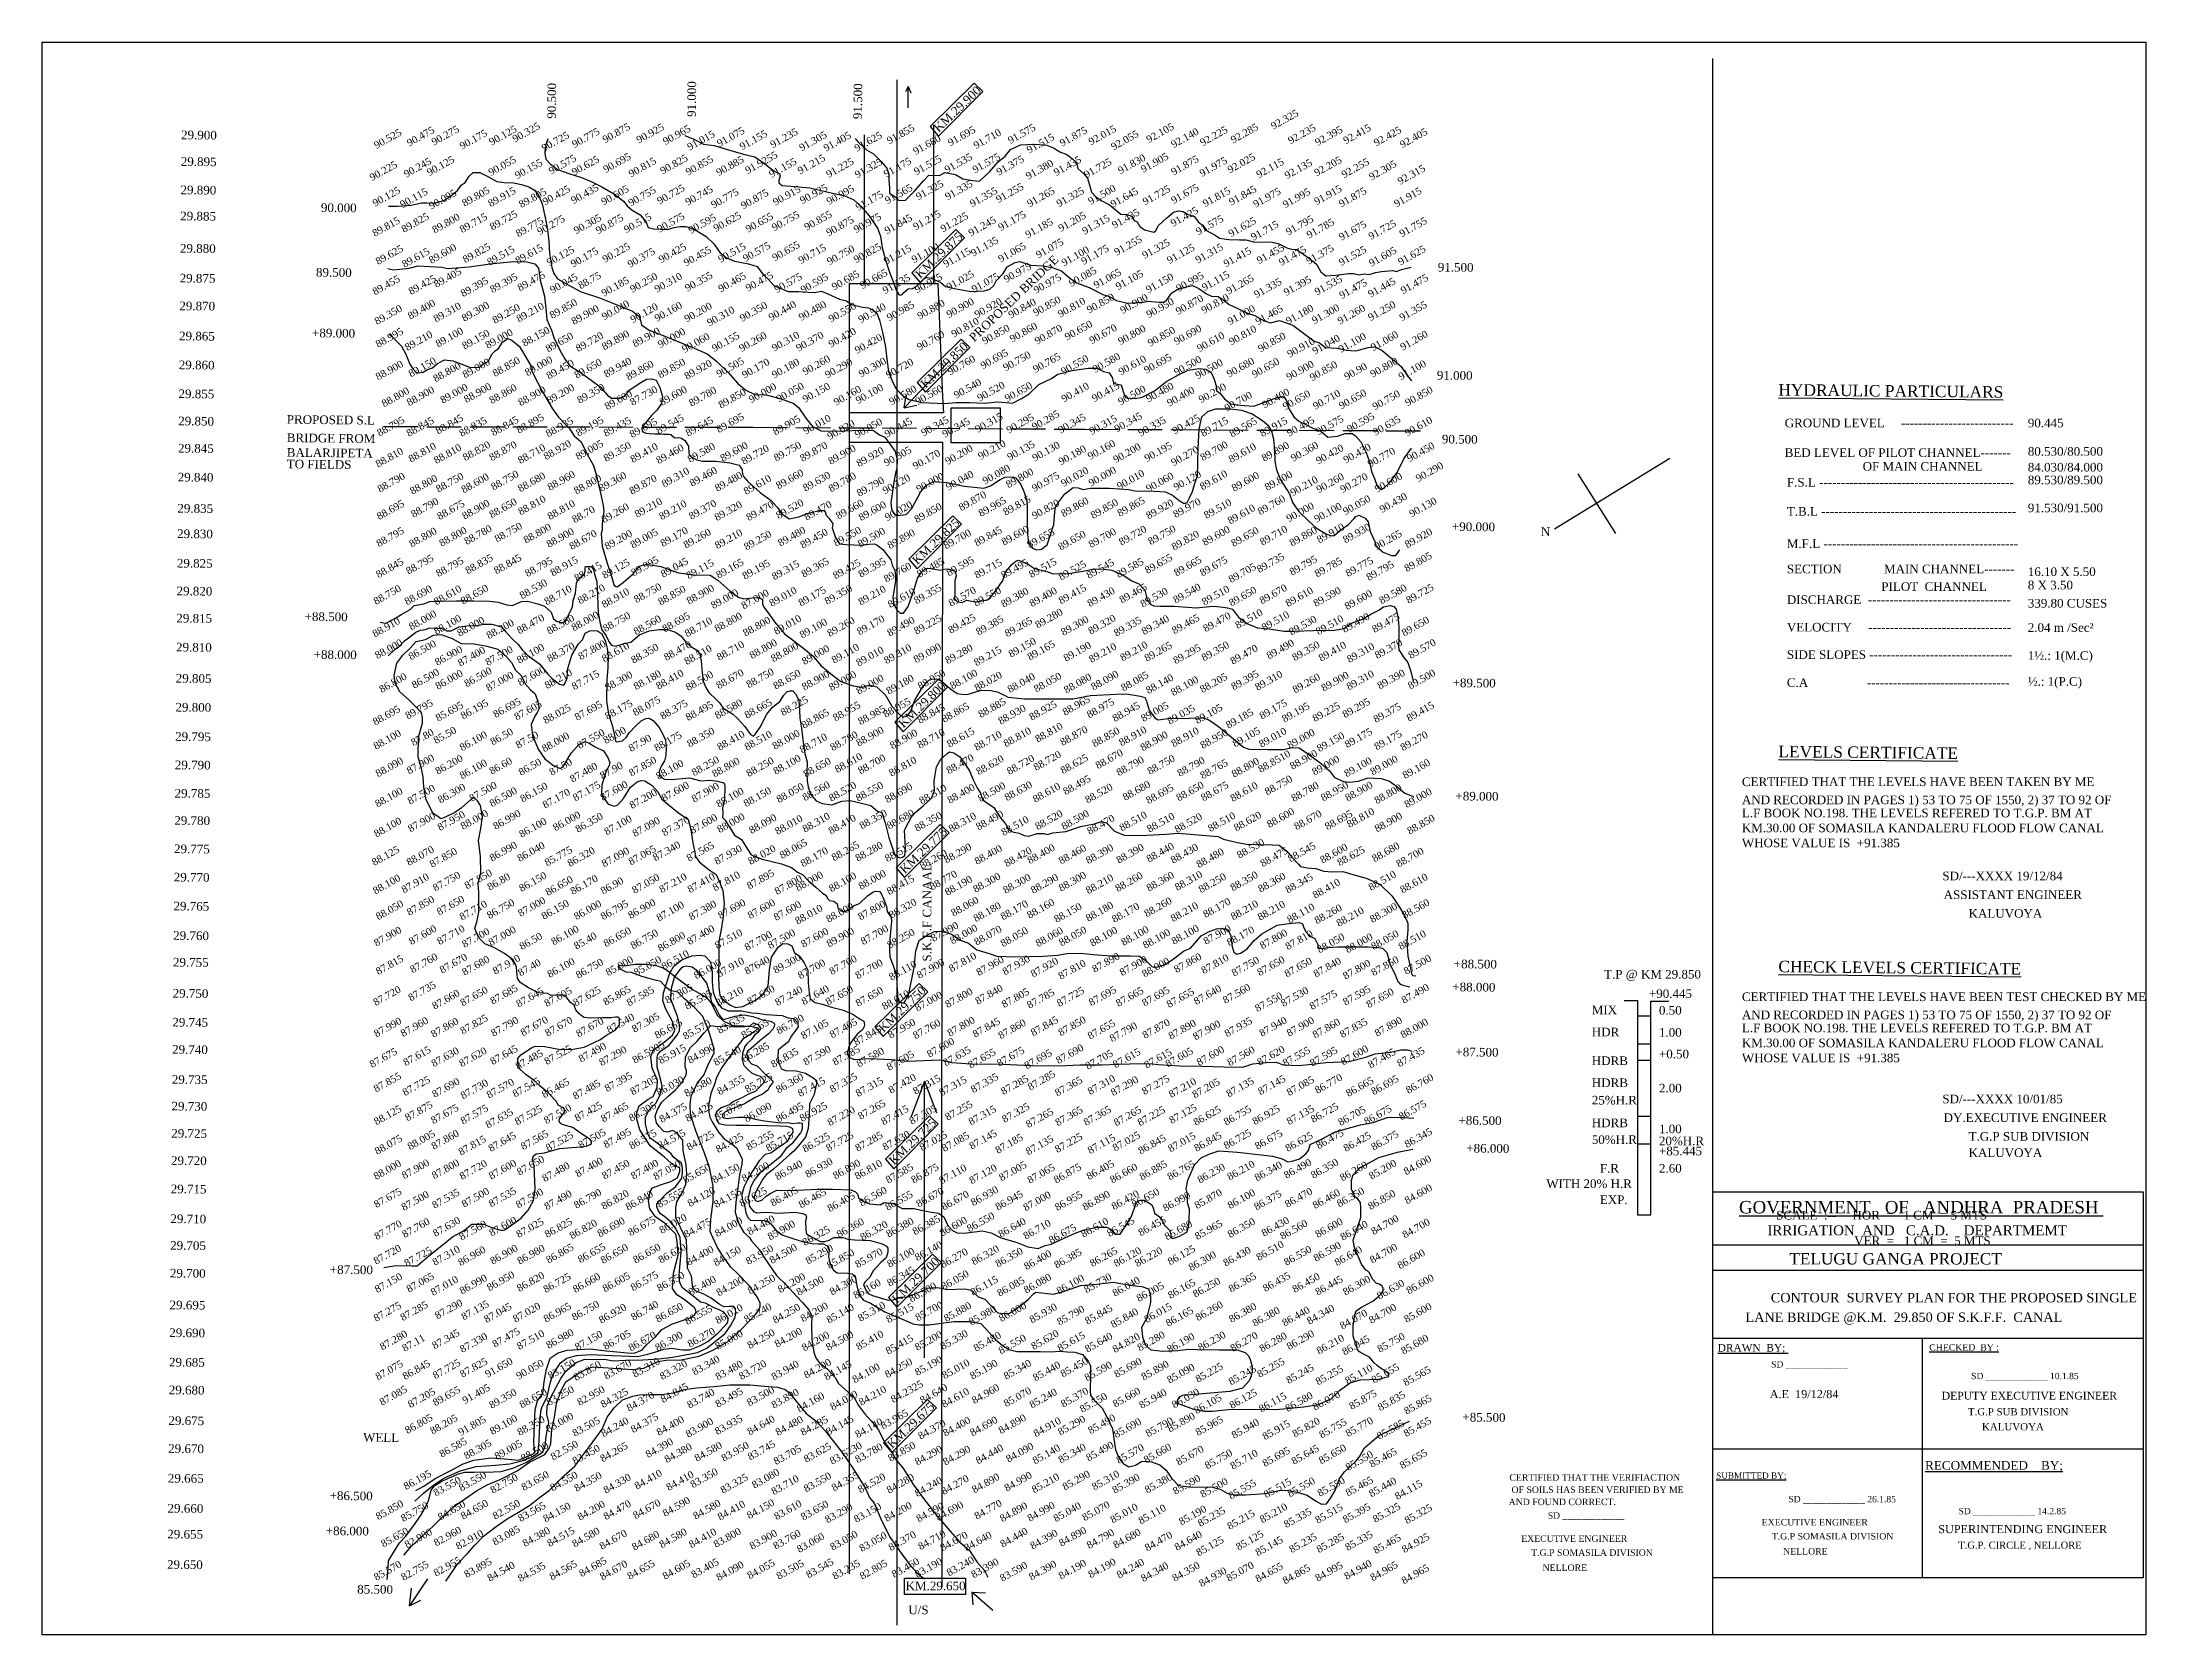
# Model space of a CAD drawing. Header units: millimetres. Extents: x 5 to 739, y 3 to 558.
import ezdxf

# ---------------------------------------------------------------- set-up
doc = ezdxf.new("R2010")
doc.units = ezdxf.units.MM
doc.header["$MEASUREMENT"] = 0
doc.linetypes.add('ACAD_ISO02W100', pattern=[15, 12, -3])
for name, color, linetype in [('CONTOUR', 31, 'Continuous'), ('CONTOUR TEXT', 31, 'Continuous'), ('LEVELS', 5, 'Continuous'), ('NALA', 4, 'Continuous'), ('TEXT', 7, 'Continuous')]:
    doc.layers.add(name, color=color, linetype=linetype)
doc.layers.add('PRO.BRIDGE', color=3, linetype='Continuous', lineweight=30)
doc.layers.add('TITLE', color=7, linetype='Continuous', lineweight=30)
doc.styles.get("Standard").update_dxf_attribs({"font": 'TIMES.TTF'})

msp = doc.modelspace()

# ---------------------------------------------------------------- texts
at = {"layer": 'CONTOUR TEXT'}
for s, rotation, p in [('90.500', 89.4379, (184.51, 530.91)), ('91.000', 89.4379, (233.29, 531.54)), ('91.500', 89.4379, (291.17, 530.77)), ('90.000', 359.4379, (102.62, 498.46)), ('89.500', 359.4379, (100.9, 475.92)), ('91.500', 359.4379, (491.82, 477.7)), ('+89.000', 359.4379, (99.53, 454.79)), ('91.000', 359.4379, (491.48, 440.05)), ('90.500', 359.4379, (493.24, 417.79)), ('+90.000', 359.4379, (496.75, 387.32)), ('+88.500', 359.4379, (96.94, 355.96)), ('+88.000', 359.4379, (100.1, 342.74)), ('+89.500', 359.4379, (496.99, 332.87)), ('+89.000', 359.4379, (497.97, 293.42)), ('+88.500', 359.4379, (497.4, 234.93)), ('+88.000', 359.4379, (496.89, 226.91)), ('+87.500', 359.4379, (497.97, 204.25)), ('+86.500', 359.4379, (499.03, 180.43)), ('+86.000', 359.4379, (501.74, 170.7)), ('+87.500', 359.4379, (105.73, 128.42)), ('+85.500', 359.4379, (500.4, 76.98)), ('+86.500', 359.4379, (105.66, 49.62)), ('+86.000', 359.4379, (104.31, 37.38)), ('85.500', 359.4379, (115.28, 17.03))]:
    msp.add_text(s, height=3, rotation=rotation, dxfattribs=at).set_placement(p)
at = {"layer": 'LEVELS'}
for s, p in [('90.475', (133.44, 521.18)), ('90.275', (142.05, 521.53)), ('90.125', (162.11, 521.53)), ('90.325', (170.25, 522.59)), ('90.875', (201.64, 522.36)), ('90.925', (213.43, 522.24)), ('90.965', (222.69, 521.7)), ('91.075', (241.52, 521.01)), ('91.855', (300.73, 521.97)), ('91.695', (321.96, 521.29)), ('91.575', (342.89, 522.09)), ('91.875', (360.94, 521.13)), ('92.015', (371.01, 521.61)), ('92.105', (391.14, 522.41)), ('92.225', (409.83, 521.29)), ('92.285', (420.54, 522.25)), ('92.325', (434.53, 527.07)), ('92.235', (440.53, 521.99)), ('92.395', (449.92, 521.38)), ('92.415', (459.77, 521.99)), ('92.425', (470.39, 521.22)), ('90.525', (121.99, 520.35)), ('90.175', (151.84, 520.12)), ('90.725', (180.4, 519.41)), ('90.775', (191.02, 520.71)), ('91.015', (231.15, 519.79)), ('91.155', (249.43, 519.92)), ('91.235', (260.07, 520.6)), ('91.305', (270.17, 519.51)), ('91.405', (278.63, 519.38)), ('91.625', (289.41, 519.38)), ('91.680', (309.87, 518.29)), ('91.710', (330.91, 520.33)), ('91.515', (349.44, 518.74)), ('92.055', (378.84, 519.85)), ('92.140', (399.77, 520.65)), ('92.405', (479.47, 520.61)), ('90.225', (120.46, 509.16)), ('90.245', (132.38, 510.33)), ('90.125', (140.4, 510.92)), ('90.055', (161.87, 510.92)), ('90.155', (171.08, 509.86)), ('90.575', (182.88, 511.4)), ('90.625', (190.9, 511.04)), ('90.695', (201.87, 511.98)), ('90.815', (210.72, 510.45)), ('90.825', (221.73, 511.47)), ('90.855', (230.6, 511.06)), ('90.885', (241.24, 510.93)), ('91.9255', (251.34, 511.61)), ('91.155', (259.66, 510.25)), ('91.215', (269.62, 511.47)), ('91.225', (279.58, 510.25)), ('91.325', (289.54, 510.11)), ('91.175', (299.64, 510.38)), ('91.525', (310.14, 511.2)), ('91.535', (320.84, 511.87)), ('91.575', (330.59, 511.87)), ('91.375', (338.89, 511.08)), ('91.380', (349.12, 509.64)), ('91.435', (358.87, 510.92)), ('91.725', (369.41, 510.12)), ('91.830', (381.23, 511.55)), ('91.905', (389.22, 512.03)), ('91.875', (399.77, 511.08)), ('91.975', (409.67, 510.6)), ('92.025', (419.44, 511.84)), ('92.115', (429.45, 510.15)), ('92.135', (439.3, 509.84)), ('92.205', (449.61, 510.77)), ('92.255', (459.16, 510.15)), ('92.305', (468.7, 509.38)), ('92.315', (478.7, 507.85)), ('90.125', (121.52, 500.2)), ('90.115', (131.08, 499.73)), ('90.095', (141.11, 499.25)), ('89.805', (152.67, 500.2)), ('89.915', (161.76, 500.08)), ('89.805', (172.49, 499.73)), ('90.425', (180.75, 500.67)), ('90.435', (190.66, 501.14)), ('90.605', (201.16, 500.67)), ('90.755', (210.6, 500.31)), ('90.725', (220.64, 500.98)), ('90.745', (230.46, 500.57)), ('90.775', (239.47, 499.61)), ('90.875', (249.84, 499.34)), ('90.915', (261.03, 500.57)), ('90.925', (270.44, 501.11)), ('90.995', (279.72, 500.84)), ('91.175', (289.81, 498.8)), ('91.565', (300.05, 501.11)), ('91.325', (310.83, 502.48)), ('91.335', (321, 502.46)), ('91.355', (329.63, 500.06)), ('91.255', (338.74, 501.5)), ('91.265', (349.6, 500.06)), ('91.325', (359.82, 500.06)), ('91.500', (370.85, 500.86)), ('91.645', (378.68, 499.9)), ('91.725', (389.86, 500.7)), ('91.675', (399.77, 501.18)), ('91.815', (410.79, 500.06)), ('91.845', (419.91, 500.62)), ('91.975', (428.37, 499.85)), ('91.995', (438.68, 499.7)), ('91.915', (449.61, 500.77)), ('91.875', (458.23, 500)), ('91.915', (477.47, 500)), ('89.725', (162.35, 491.95)), ('90.755', (260.62, 491.71)), ('90.855', (271.94, 491.84)), ('91.215', (309.87, 491.98)), ('91.175', (339.53, 491.76)), ('91.435', (379.16, 492.56)), ('91.425', (399.61, 493.2)), ('89.815', (121.4, 489.71)), ('89.825', (131.55, 491.12)), ('89.800', (142.29, 490.88)), ('89.715', (151.84, 491)), ('89.775', (171.43, 489.59)), ('90.275', (178.86, 490.3)), ('90.305', (191.61, 490.65)), ('90.875', (199.28, 490.65)), ('90.515', (209.07, 491)), ('90.575', (220.64, 491.16)), ('90.595', (231.56, 490.75)), ('90.625', (240.29, 491.43)), ('90.655', (251.48, 491.16)), ('90.875', (279.58, 489.94)), ('90.975', (289.13, 491.03)), ('91.845', (299.91, 490.62)), ('91.225', (319.4, 491.28)), ('91.245', (329.15, 489.85)), ('91.185', (348.96, 489.21)), ('91.205', (360.46, 491.44)), ('91.315', (368.77, 490.48)), ('91.575', (408.4, 490.32)), ('91.625', (419.75, 489.59)), ('91.715', (427.6, 488.36)), ('91.795', (439.76, 490.2)), ('91.785', (446.99, 489.12)), ('91.675', (458.23, 488.36)), ('91.725', (468.54, 488.66)), ('91.755', (479.32, 489.59)), ('89.625', (122.56, 479.92)), ('89.615', (131.77, 478.92)), ('89.600', (141.11, 480.29)), ('89.825', (152.94, 480.54)), ('89.515', (161.4, 479.67)), ('89.615', (171.24, 480.17)), ('90.125', (182.19, 479.55)), ('90.175', (190.53, 479.05)), ('90.225', (201.61, 480.67)), ('90.375', (210.33, 478.92)), ('90.425', (221.19, 480.53)), ('90.455', (229.92, 479.44)), ('90.515', (241.93, 480.67)), ('90.575', (250.52, 480.94)), ('90.655', (260.75, 481.21)), ('90.715', (269.89, 480.26)), ('90.750', (279.85, 479.85)), ('90.825', (289.13, 480.53)), ('91.215', (299.64, 479.98)), ('91.100', (309.33, 480.53)), ('91.115', (320.36, 478.99)), ('91.135', (329.95, 482.82)), ('91.065', (339.53, 480.75)), ('91.075', (352.64, 482.18)), ('91.100', (361.58, 479.47)), ('91.175', (368.45, 479.95)), ('91.255', (379.96, 483.14)), ('91.325', (389.7, 482.02)), ('91.125', (398.33, 480.27)), ('91.315', (408.24, 480.43)), ('91.415', (418.06, 479.13)), ('91.455', (429.6, 480.21)), ('91.475', (437.3, 479.59)), ('91.375', (446.84, 480.05)), ('91.525', (458.23, 479.59)), ('91.605', (468.7, 479.28)), ('91.625', (478.86, 479.74)), ('89.425', (134.01, 469.47)), ('89.405', (142.85, 471.96)), ('89.395', (162.4, 470.09)), ('89.475', (171.98, 470.72)), ('90.045', (183.31, 469.97)), ('88.75', (193.15, 471.46)), ('90.250', (211.2, 470.22)), ('90.310', (219.75, 470.25)), ('90.355', (230.36, 470.59)), ('90.465', (241.99, 470.36)), ('90.475', (251.47, 470.59)), ('90.575', (261.52, 470.14)), ('90.595', (270.66, 470.03)), ('90.685', (281.5, 471.04)), ('90.665', (291.32, 471.49)), ('91.135', (299.22, 469.8)), ('90.975', (310.4, 470.03)), ('91.025', (321.48, 471.01)), ('91.075', (330.27, 470.21)), ('90.975', (341.45, 473.72)), ('90.975', (351.84, 469.89)), ('90.085', (364.14, 472.29)), ('91.065', (372.77, 471.65)), ('91.105', (380.44, 471.17)), ('91.150', (390.98, 470.05)), ('90.995', (401.52, 470.53)), ('91.115', (410.47, 470.85)), ('91.265', (418.98, 469.59)), ('91.475', (479.78, 469.75)), ('89.455', (121.44, 469.35)), ('89.395', (152.19, 468.73)), ('90.185', (201.24, 468.85)), ('90.850', (370.37, 463.03)), ('90.900', (382.03, 462.87)), ('90.870', (401.37, 462.55)), ('90.810', (410.31, 462.87)), ('91.335', (428.68, 468.36)), ('91.395', (438.99, 469.13)), ('91.535', (449.76, 469.29)), ('91.475', (458.38, 468.06)), ('91.445', (468.39, 468.52)), ('89.350', (122.19, 459.02)), ('89.400', (133.76, 460.89)), ('89.310', (142.73, 459.89)), ('89.300', (152.56, 460.14)), ('89.250', (163.27, 459.4)), ('89.210', (171.61, 459.89)), ('89.850', (183.19, 461.14)), ('89.900', (190.78, 459.02)), ('90.040', (201.36, 460.64)), ('90.120', (211.32, 459.65)), ('90.160', (219.75, 460.1)), ('90.200', (230.14, 459.88)), ('90.310', (238.04, 458.52)), ('90.350', (249.44, 460.1)), ('90.440', (259.49, 460.44)), ('90.480', (269.99, 460.44)), ('90.550', (280.37, 459.88)), ('90.540', (290.76, 459.65)), ('90.985', (300.69, 460.33)), ('90.880', (311.3, 460.89)), ('90.900', (321.48, 461.43)), ('90.920', (331.23, 461.43)), ('90.840', (343.05, 461.27)), ('90.850', (351.68, 462.07)), ('90.810', (360.3, 461.59)), ('90.950', (391.14, 461.43)), ('91.000', (419.44, 458.98)), ('91.465', (429.14, 458.98)), ('91.180', (439.76, 459.14)), ('91.300', (448.84, 459.29)), ('91.260', (457.77, 459.14)), ('91.250', (468.39, 460.37)), ('91.355', (479.32, 460.37)), ('88.995', (122.56, 451.06)), ('89.210', (132.77, 449.94)), ('89.100', (143.47, 451.19)), ('89.150', (152.69, 450.44)), ('89.000', (160.78, 450.69)), ('88.150', (173.6, 451.44)), ('89.650', (181.82, 449.45)), ('89.720', (192.28, 449.57)), ('89.890', (201.36, 450.19)), ('89.900', (212.07, 451.19)), ('90.000', (220.88, 450.97)), ('90.060', (229.35, 449.27)), ('90.155', (239.73, 449.61)), ('90.260', (249.22, 449.61)), ('90.310', (260.62, 449.73)), ('90.370', (269.08, 449.73)), ('90.420', (280.37, 451.08)), ('90.420', (289.51, 448.94)), ('90.760', (311.19, 450.06)), ('90.810', (323.18, 454.61)), ('90.850', (333.91, 452.18)), ('90.860', (343.51, 452.89)), ('90.870', (352.24, 452.18)), ('90.650', (362.69, 453.61)), ('90.670', (371.27, 452.32)), ('90.800', (381.29, 452.03)), ('90.850', (391.6, 451.46)), ('90.690', (400.76, 452.03)), ('90.610', (408.78, 449.6)), ('90.810', (419.9, 451.91)), ('90.850', (430.06, 449.45)), ('90.910', (440.22, 447.61)), ('91.040', (448.99, 448.68)), ('91.100', (458.08, 449.3)), ('91.060', (469.31, 449.91)), ('91.260', (479.62, 450.07)), ('89.150', (134.01, 440.78)), ('89.000', (152.81, 440.41)), ('88.850', (163.27, 440.9)), ('89.000', (174.59, 441.15)), ('89.650', (191.78, 440.28)), ('89.940', (202.11, 440.65)), ('89.850', (220.88, 440.37)), ('90.505', (241.31, 440.7)), ('90.170', (250.23, 440.37)), ('90.180', (260.62, 440.37)), ('90.260', (271.34, 441.49)), ('90.290', (279.13, 440.37)), ('90.300', (290.87, 440.7)), ('90.720', (300.35, 440.37)), ('90.760', (321.89, 441.45)), ('90.695', (333.34, 443.6)), ('90.750', (341.22, 442.88)), ('90.765', (351.66, 442.31)), ('90.550', (361.4, 441.59)), ('90.580', (372.42, 442.31)), ('90.610', (381.44, 441.45)), ('90.695', (390.31, 442.02)), ('90.500', (400.76, 441.31)), ('90.680', (419.13, 440.69)), ('90.650', (427.91, 440.53)), ('90.800', (469.16, 440.69)), ('88.900', (122.56, 439.66)), ('88.800', (142.6, 439.04)), ('89.450', (182.06, 440.03)), ('89.860', (209.83, 439.66)), ('89.920', (230.14, 439.91)), ('90.540', (324.04, 433.3)), ('90.500', (408.21, 440.16)), ('90.900', (439.91, 439.61)), ('90.850', (448.07, 439.46)), ('90.90', (460.08, 439.76)), ('91.100', (479.01, 439.76)), ('88.800', (124.67, 430.33)), ('88.900', (133.39, 430.7)), ('89.000', (145.09, 431.57)), ('88.900', (153.31, 431.82)), ('88.860', (162.15, 431.45)), ('88.900', (172.23, 430.7)), ('89.200', (182.19, 431.45)), ('89.350', (192.77, 431.57)), ('89.600', (202.36, 429.34)), ('87.730', (211.2, 430.83)), ('89.600', (221.45, 430.78)), ('89.780', (231.72, 430.55)), ('89.850', (241.99, 429.88)), ('90.000', (252.6, 431.79)), ('90.050', (262.2, 432.02)), ('90.150', (271.34, 431.91)), ('90.160', (282.18, 430.89)), ('90.100', (289.85, 431.46)), ('90.580', (301.48, 431)), ('90.560', (310.62, 431.12)), ('90.520', (332.2, 432.3)), ('90.650', (341.79, 432.16)), ('90.410', (361.54, 432.01)), ('90.415', (372.13, 432.16)), ('90.500', (381.29, 431.01)), ('90.480', (391.03, 432.01)), ('90.400', (398.33, 430.58)), ('90.200', (409.35, 431.73)), ('90.700', (418.36, 428.84)), ('90.400', (431.45, 429.92)), ('90.650', (438.68, 429.31)), ('90.710', (449.15, 429.46)), ('90.650', (458.23, 429.61)), ('90.750', (469.93, 429.31)), ('90.850', (481.32, 430.69)), ('88.795', (123.05, 420.13)), ('88.845', (133.26, 420.01)), ('88.845', (143.47, 420.88)), ('88.835', (151.69, 420.01)), ('88.845', (162.77, 420.26)), ('88.895', (171.61, 421.13)), ('88.935', (181.82, 419.88)), ('89.195', (192.4, 420.13)), ('89.435', (201.98, 420.01)), ('89.695', (211.07, 419.63)), ('89.545', (220.32, 420.89)), ('89.645', (230.59, 420.1)), ('89.695', (241.31, 421.34)), ('89.905', (260.96, 420.55)), ('90.010', (271.57, 420.78)), ('90.020', (279.92, 418.97)), ('90.050', (289.51, 419.54)), ('90.445', (299.9, 419.76)), ('90.345', (312.66, 420.21)), ('90.345', (320.03, 419.71)), ('90.315', (331.48, 421.43)), ('90.295', (342.36, 421.14)), ('90.285', (351.23, 422.29)), ('90.345', (360.4, 421.14)), ('90.315', (371.27, 420.71)), ('90.345', (380.01, 421.57)), ('90.335', (388.31, 420.14)), ('90.425', (400.19, 420.86)), ('89.715', (410.07, 420)), ('89.565', (420.07, 419.8)), ('89.915', (430.69, 419.96)), ('90.495', (440.08, 420.11)), ('90.575', (450.24, 420.57)), ('90.595', (461.01, 421.49)), ('90.635', (470.09, 420.42)), ('90.610', (481.18, 420.11)), ('88.810', (134.01, 411.05)), ('88.820', (152.93, 411.55)), ('88.870', (162.15, 411.55)), ('88.920', (181.07, 411.92)), ('89.005', (192.27, 411.92)), ('89.350', (201.98, 411.3)), ('89.410', (211.32, 410.93)), ('89.580', (231.27, 410.96)), ('89.600', (242.67, 411.3)), ('89.750', (261.29, 411.42)), ('89.870', (270.44, 411.3)), ('90.210', (332.48, 411.99)), ('90.135', (342.65, 411.71)), ('90.130', (351.38, 411.42)), ('90.160', (370.7, 411.99)), ('90.195', (390.46, 411.28)), ('89.700', (409.92, 411.56)), ('89.610', (419.76, 410.88)), ('89.890', (431.31, 411.35)), ('90.360', (441.47, 411.35)), ('90.450', (481.95, 411.19)), ('88.810', (122.56, 409.31)), ('88.810', (142.85, 410.56)), ('88.710', (172.11, 410.56)), ('89.460', (220.32, 410.51)), ('89.720', (250.01, 410.29)), ('89.900', (280.26, 410.29)), ('89.920', (290.08, 409.5)), ('90.305', (299.67, 409.72)), ('90.170', (309.72, 408.6)), ('90.200', (321.03, 410.28)), ('90.180', (360.54, 410.13)), ('90.200', (379.58, 410.85)), ('90.270', (399.76, 409.85)), ('90.420', (450.24, 410.42)), ('90.430', (459.78, 410.73)), ('90.770', (468.25, 409.35)), ('90.290', (485.02, 404.27)), ('88.790', (123.18, 400.6)), ('88.800', (134.51, 399.86)), ('88.750', (143.6, 400.6)), ('88.600', (152.43, 400.36)), ('88.750', (162.77, 401.35)), ('88.680', (172.11, 400.73)), ('88.960', (182.44, 401.23)), ('88.800', (191.65, 399.98)), ('89.360', (200.37, 400.85)), ('89.870', (210.95, 399.86)), ('89.310', (222.24, 402.39)), ('89.460', (231.94, 402.62)), ('89.480', (240.75, 400.93)), ('89.610', (250.8, 399.8)), ('89.660', (262.08, 401.72)), ('89.630', (271.45, 400.93)), ('89.780', (280.37, 400.7)), ('89.790', (290.19, 399.12)), ('90.120', (299.22, 400.03)), ('90.000', (310.96, 400.59)), ('90.040', (321.32, 401.27)), ('90.080', (334.06, 403.41)), ('89.800', (342.22, 402.12)), ('90.975', (351.23, 400.84)), ('90.020', (361.4, 402.55)), ('90.000', (370.99, 402.7)), ('90.010', (380.87, 401.55)), ('90.060', (391.03, 400.69)), ('90.120', (400.62, 401.27)), ('89.610', (409.78, 401.41)), ('89.600', (420.84, 400.89)), ('89.800', (432.38, 401.2)), ('90.210', (441.31, 399.35)), ('90.260', (450.39, 400.43)), ('90.270', (458.7, 400.43)), ('90.600', (470.71, 400.58)), ('88.695', (122.93, 391.05)), ('88.790', (134.89, 391.8)), ('88.675', (143.97, 391.05)), ('88.900', (152.69, 391.18)), ('88.650', (162.15, 391.67)), ('88.810', (172.23, 392.67)), ('88.810', (182.44, 391.05)), ('88.70', (191.03, 389.93)), ('89.260', (201.24, 389.93)), ('89.210', (212.82, 391.8)), ('89.210', (221.33, 391)), ('89.370', (231.72, 391.12)), ('89.320', (240.64, 390.67)), ('89.470', (251.7, 390.67)), ('89.520', (262.08, 391.34)), ('89.470', (271.9, 390.78)), ('89.660', (282.97, 391.23)), ('89.600', (290.87, 390.67)), ('90.020', (300.01, 390.67)), ('89.850', (310.28, 389.99)), ('89.870', (325.76, 394.14)), ('89.965', (332.63, 392.14)), ('89.815', (341.22, 392.57)), ('90.820', (351.24, 391.28)), ('89.860', (361.4, 392)), ('89.850', (371.71, 391.42)), ('89.865', (381.01, 392.14)), ('89.920', (391.03, 391.28)), ('89.970', (400.48, 391.71)), ('89.510', (411.21, 391.42)), ('89.610', (419.45, 389.51)), ('89.760', (429.92, 392.74)), ('90.000', (439.93, 390.28)), ('90.100', (449.62, 390.12)), ('90.050', (459.63, 392.74)), ('90.430', (472.4, 393.51)), ('90.130', (482.72, 391.97)), ('88.795', (122.81, 381.6)), ('88.800', (144.72, 381.72)), ('88.780', (153.43, 382.35)), ('88.750', (164.02, 383.22)), ('88.800', (174.1, 382.84)), ('89.170', (221.78, 381.67)), ('89.480', (262.76, 381.78)), ('89.550', (282.17, 381.78)), ('89.845', (331.2, 381.84)), ('89.600', (340.64, 382.13)), ('89.720', (381.58, 382.13)), ('89.750', (391.75, 382.27)), ('89.600', (410.64, 381.99)), ('89.650', (420.69, 381.67)), ('89.710', (430.69, 382.13)), ('89.860', (441, 381.82)), ('89.910', (450.55, 382.9)), ('89.930', (459.63, 382.9)), ('88.800', (134.26, 381.48)), ('88.900', (182.07, 381.35)), ('88.670', (190.04, 380.6)), ('89.200', (202.36, 380.6)), ('89.005', (211.32, 381.1)), ('89.260', (229.8, 381.1)), ('89.210', (240.75, 380.88)), ('89.250', (250.91, 380.43)), ('89.450', (270.55, 381.1)), ('89.500', (290.53, 381.44)), ('89.890', (300.91, 380.88)), ('89.700', (320.46, 380.84)), ('89.655', (349.52, 381.13)), ('89.650', (360.4, 380.41)), ('89.700', (370.99, 381.27)), ('89.820', (399.9, 380.41)), ('90.265', (470.56, 380.59)), ('89.920', (481.18, 381.21)), ('88.845', (122.68, 370.78)), ('88.795', (133.14, 372.02)), ('88.795', (143.6, 371.15)), ('88.835', (153.81, 372.15)), ('88.845', (163.77, 372.15)), ('88.795', (174.6, 371.15)), ('88.915', (183.44, 371.4)), ('88.415', (191.78, 369.53)), ('89.125', (201.49, 370.53)), ('89.995', (211.57, 371.4)), ('89.045', (221.9, 370.95)), ('89.115', (230.81, 370.39)), ('89.165', (241.2, 370.61)), ('89.195', (250.34, 370.28)), ('89.315', (260.61, 370.05)), ('89.365', (270.89, 370.95)), ('89.425', (281.95, 370.39)), ('89.395', (290.75, 370.95)), ('89.760', (299.67, 369.26)), ('89.485', (311.19, 370.95)), ('89.595', (321.46, 371.4)), ('89.715', (331.2, 370.54)), ('89.495', (340.5, 370.54)), ('89.515', (350.23, 370.83)), ('89.525', (360.54, 369.97)), ('89.545', (370.27, 370.54)), ('89.585', (380.58, 370.83)), ('89.655', (390.6, 372.26)), ('89.665', (400.76, 371.4)), ('89.675', (409.78, 371.4)), ('89.705', (419.76, 369.06)), ('89.735', (429.61, 372.59)), ('89.795', (441, 371.67)), ('89.785', (449.78, 371.06)), ('89.775', (460.55, 371.21)), ('89.795', (467.79, 369.83)), ('89.805', (481.02, 372.9)), ('88.750', (121.81, 361.45)), ('88.690', (132.64, 361.33)), ('88.610', (142.85, 361.33)), ('88.650', (152.19, 361.57)), ('88.530', (172.73, 363.44)), ('88.710', (181.32, 361.33)), ('88.210', (192.9, 361.7)), ('88.910', (201.36, 360.33)), ('88.750', (212.57, 362.07)), ('88.850', (220.99, 361.25)), ('88.900', (230.93, 361.59)), ('89.000', (239.39, 360.01)), ('87.000', (250, 359.9)), ('89.010', (259.71, 360.8)), ('89.175', (269.87, 360.92)), ('89.350', (279.01, 361.48)), ('89.210', (290.75, 361.25)), ('89.610', (301.03, 360.35)), ('89.355', (310.17, 361.7)), ('89.570', (322.18, 360.82)), ('89.550', (330.91, 360.82)), ('89.380', (340.5, 360.53)), ('89.400', (350.38, 360.68)), ('89.415', (360.54, 361.68)), ('89.430', (370.56, 360.68)), ('89.465', (381.73, 361.96)), ('89.530', (389.03, 360.53)), ('89.540', (400.48, 361.96)), ('89.510', (410.5, 361.25)), ('89.650', (419.92, 360.91)), ('89.670', (430.54, 361.68)), ('89.610', (439.62, 360.75)), ('89.590', (449.32, 360.75)), ('89.600', (460.24, 359.68)), ('89.580', (472.25, 361.68)), ('89.725', (481.64, 361.83)), ('88.000', (134.14, 352.62)), ('88.000', (190.78, 352.25)), ('89.280', (352.38, 353.24)), ('89.510', (422.07, 353.08)), ('89.510', (431.31, 352.32)), ('88.910', (121.44, 350.13)), ('88.100', (142.85, 351)), ('88.000', (150.94, 350.38)), ('88.200', (161.15, 349.51)), ('88.470', (171.74, 351.25)), ('88.580', (182.19, 351.13)), ('88.750', (201.74, 352)), ('88.560', (212.44, 350.88)), ('88.695', (222.46, 351.89)), ('88.710', (230.25, 350.2)), ('88.800', (240.63, 351.89)), ('88.800', (250.57, 350.43)), ('89.010', (261.29, 350.99)), ('89.100', (270.32, 349.75)), ('89.260', (279.92, 350.31)), ('89.170', (290.3, 350.88)), ('89.490', (300.8, 350.43)), ('89.225', (310.17, 351.1)), ('89.425', (322.04, 351.38)), ('89.385', (331.77, 350.81)), ('89.265', (341.79, 350.24)), ('89.300', (361.4, 350.67)), ('89.320', (370.85, 351.1)), ('89.335', (379.86, 350.38)), ('89.340', (389.46, 350.95)), ('89.465', (400.05, 351.24)), ('89.470', (410.93, 351.95)), ('89.530', (440.85, 350.78)), ('89.510', (450.24, 350.93)), ('89.490', (459.32, 351.7)), ('89.475', (469.79, 351.7)), ('89.650', (480.1, 350.47)), ('88.000', (122.31, 342.58)), ('86.500', (134.01, 342.21)), ('86.900', (143.22, 340.22)), ('87.400', (151.19, 339.97)), ('87.500', (160.78, 340.22)), ('88.100', (171.73, 340.97)), ('88.370', (182.31, 341.46)), ('87.800', (193.15, 342.21)), ('88.610', (201.36, 341.46)), ('88.350', (211.57, 340.97)), ('88.470', (222.97, 341.94)), ('88.510', (230.12, 340.52)), ('88.710', (241.42, 341.97)), ('88.800', (252.84, 342.58)), ('88.800', (260.31, 341.47)), ('89.000', (271.11, 340.52)), ('89.110', (281.44, 340.99)), ('89.010', (290.02, 340.04)), ('89.310', (299.71, 340.83)), ('89.090', (310.03, 341.15)), ('89.280', (321.03, 340.8)), ('89.215', (331.05, 340.08)), ('89.150', (343.08, 343.09)), ('89.165', (349.66, 342.09)), ('89.190', (362.26, 341.66)), ('89.210', (371.13, 341.23)), ('89.210', (382.01, 341.8)), ('89.265', (390.46, 341.66)), ('89.295', (400.48, 340.8)), ('89.350', (410.35, 341.8)), ('89.470', (420.38, 340.63)), ('89.490', (433, 342.47)), ('89.350', (441.93, 341.86)), ('89.410', (451.16, 341.71)), ('89.310', (461.01, 341.24)), ('89.370', (470.71, 342.63)), ('89.570', (482.41, 342.63)), ('86.800', (123.8, 330.77)), ('86.500', (135.13, 332.26)), ('86.000', (143.35, 331.89)), ('86.500', (153.43, 332.76)), ('87.000', (161.03, 331.26)), ('87.600', (172.11, 333.13)), ('88.210', (181.44, 332.14)), ('87.715', (190.9, 331.76)), ('88.300', (202.48, 331.39)), ('88.180', (212.44, 331.76)), ('88.410', (220.27, 331.95)), ('88.500', (230.6, 331.47)), ('88.670', (241.24, 332.1)), ('88.750', (251.73, 332.42)), ('88.650', (261.1, 331.95)), ('88.900', (271.11, 331.63)), ('89.000', (280.48, 331.47)), ('88.950', (311.46, 331.95)), ('88.100', (322.69, 332)), ('88.020', (331.21, 331.29)), ('88.040', (342.73, 330.75)), ('88.050', (351.96, 330.93)), ('88.080', (362.42, 330.58)), ('88.090', (371.83, 331.64)), ('88.085', (382.29, 331.29)), ('88.140', (390.98, 330.4)), ('88.205', (409.78, 330.75)), ('89.395', (420.68, 331.71)), ('89.310', (429, 331.56)), ('89.260', (442.08, 330.63)), ('89.900', (452.08, 331.25)), ('89.310', (460.86, 331.71)), ('89.390', (471.63, 332.02)), ('89.500', (482.25, 332.02)), ('89.000', (290.02, 330.2)), ('89.180', (300.5, 330.2)), ('88.965', (361.89, 322.87)), ('88.100', (399.67, 329.69)), ('88.695', (121.56, 319.45)), ('89.795', (132.89, 321.56)), ('85.695', (143.47, 320.82)), ('86.195', (152.19, 321.56)), ('86.695', (163.52, 322.06)), ('87.605', (170.86, 321.19)), ('88.025', (180.95, 319.95)), ('87.695', (191.9, 321.07)), ('88.175', (202.48, 321.44)), ('88.075', (212.19, 322.68)), ('88.375', (221.7, 321.47)), ('88.495', (230.6, 320.99)), ('88.580', (240.76, 321.63)), ('88.665', (251.09, 321.79)), ('88.225', (263.64, 322.74)), ('88.865', (270.95, 318.29)), ('88.955', (281.91, 320.83)), ('88.985', (290.65, 319.56)), ('88.055', (299.39, 322.1)), ('88.845', (311.31, 320.04)), ('88.865', (319.79, 320.43)), ('88.885', (332.55, 322.06)), ('88.930', (339.51, 319.74)), ('88.925', (350.3, 321.13)), ('88.975', (370.36, 321.94)), ('88.945', (379.29, 320.67)), ('89.005', (389.27, 320.67)), ('89.035', (398.43, 319.74)), ('89.105', (408.06, 319.97)), ('89.185', (418.84, 318.33)), ('89.175', (430.54, 321.56)), ('89.195', (438.39, 320.48)), ('89.225', (449.01, 320.64)), ('89.295', (459.47, 322.02)), ('89.375', (470.25, 320.33)), ('89.415', (481.79, 320.79)), ('88.100', (121.81, 310.99)), ('87.80', (134.88, 312.23)), ('85.50', (142.73, 312.98)), ('86.100', (151.81, 310.49)), ('86.50', (162.52, 312.48)), ('87.50', (171.36, 311.36)), ('88.000', (180.45, 310.12)), ('87.550', (192.77, 311.24)), ('88.00', (201.86, 312.98)), ('87.90', (210.7, 310.24)), ('88.175', (219.63, 310.36)), ('88.350', (231.07, 311.79)), ('88.410', (241.56, 310.68)), ('88.510', (251.09, 310.68)), ('88.000', (260.78, 310.99)), ('88.710', (270.32, 309.72)), ('88.780', (280.96, 310.52)), ('88.900', (290.02, 312.1)), ('88.900', (301.77, 311.15)), ('88.710', (311.31, 311.31)), ('88.615', (321.65, 311.74)), ('88.710', (331.16, 310.58)), ('88.810', (341.36, 311.86)), ('88.810', (352.38, 313.48)), ('88.870', (361.08, 312.32)), ('88.850', (372.22, 311.86)), ('88.910', (381.61, 312.21)), ('88.900', (389.04, 310.47)), ('88.910', (399.82, 311.86)), ('88.950', (409.91, 311.28)), ('89.105', (421.15, 311.87)), ('89.010', (430.38, 311.72)), ('89.000', (440.23, 311.26)), ('89.150', (450.55, 310.18)), ('89.175', (460.24, 311.57)), ('89.175', (470.55, 310.8)), ('89.270', (479.64, 310.49)), ('88.090', (122.56, 301.41)), ('87.900', (133.39, 302.41)), ('86.200', (143.35, 302.28)), ('86.60', (162.15, 302.28)), ('86.50', (172.36, 301.91)), ('87.50', (183.06, 301.91)), ('87.850', (210.82, 301.66)), ('88.250', (232.66, 301.79)), ('88.800', (239.81, 301.31)), ('88.250', (251.73, 301.47)), ('88.100', (261.1, 302.26)), ('88.650', (271.59, 301.31)), ('88.610', (282.55, 302.9)), ('88.700', (290.65, 302.42)), ('88.810', (301.46, 301.63)), ('88.470', (321.41, 302.47)), ('88.620', (331.85, 302.12)), ('88.720', (342.52, 302.24)), ('88.720', (351.8, 303.63)), ('88.625', (361.2, 302.47)), ('88.670', (373.38, 304.21)), ('88.790', (380.69, 301.78)), ('88.750', (391.47, 302.24)), ('88.790', (401.91, 301.55)), ('88.800', (420.84, 301.26)), ('88.8510', (430.07, 302.95)), ('88.900', (441.16, 304.03)), ('89.000', (448.85, 302.03)), ('89.100', (460.09, 301.42)), ('89.000', (469.17, 302.03)), ('86.100', (151.81, 300.67)), ('87.480', (190.28, 299.55)), ('87.90', (200.74, 300.67)), ('88.100', (220.27, 300.52)), ('88.495', (362.13, 295.17)), ('88.765', (409.91, 300.73)), ('88.750', (432.38, 295.11)), ('89.160', (480.41, 300.8)), ('88.100', (122.37, 290.87)), ('87.500', (133.68, 291.87)), ('86.300', (144.25, 292.25)), ('87.500', (155.19, 292.88)), ('86.500', (162.23, 290.99)), ('86.150', (172.92, 292.62)), ('87.170', (180.72, 290.49)), ('87.175', (191.28, 293)), ('87.600', (200.84, 293.13)), ('87.200', (211.03, 290.36)), ('87.600', (222.18, 292.9)), ('87.900', (232.66, 292.58)), ('88.100', (241.24, 290.83)), ('88.150', (250.77, 290.99)), ('88.050', (262.21, 292.42)), ('88.560', (271.27, 293.06)), ('88.520', (280.48, 292.9)), ('88.550', (289.86, 292.9)), ('88.690', (300.03, 292.42)), ('88.510', (311.94, 291.95)), ('88.400', (321.76, 292.16)), ('88.500', (332.43, 292.74)), ('88.630', (341.71, 293.09)), ('88.610', (351.57, 292.51)), ('88.520', (369.78, 292.27)), ('88.680', (382.89, 293.2)), ('88.695', (391.01, 292.04)), ('88.650', (401.56, 292.97)), ('88.675', (410.15, 292.97)), ('88.610', (420.38, 292.8)), ('88.780', (441.62, 292.8)), ('88.950', (451.93, 292.96)), ('88.900', (460.4, 292.96)), ('88.800', (470.55, 292.04)), ('89.000', (481.02, 290.65)), ('88.100', (121.99, 280.44)), ('87.900', (133.81, 282.2)), ('87.950', (144.12, 282.7)), ('88.000', (152.17, 283.08)), ('86.990', (163.49, 283.08)), ('86.100', (172.54, 280.31)), ('86.000', (184.36, 282.57)), ('86.350', (192.16, 282.07)), ('87.100', (202.22, 281.19)), ('87.090', (212.03, 280.56)), ('87.370', (222.34, 280.84)), ('87.600', (232.03, 281.63)), ('88.000', (241.56, 281.95)), ('88.090', (252.68, 281.63)), ('88.010', (261.74, 281.31)), ('88.310', (271.27, 282.11)), ('88.410', (280.32, 281.47)), ('88.350', (291.13, 283.22)), ('88.680', (300.66, 283.22)), ('88.350', (310.35, 282.42)), ('88.310', (322.23, 282.19)), ('88.490', (331.74, 282.89)), ('88.510', (340.55, 280.92)), ('88.520', (352.38, 283)), ('88.500', (361.55, 283)), ('88.470', (370.48, 281.38)), ('88.510', (381.73, 282.54)), ('88.510', (391.36, 282.08)), ('88.520', (400.98, 281.96)), ('88.510', (412.58, 282.31)), ('88.620', (421.62, 282.52)), ('88.600', (433.12, 283.74)), ('88.670', (442.63, 282.97)), ('88.695', (453.36, 282.97)), ('88.810', (461.03, 283.74)), ('88.900', (470.69, 282.21)), ('88.850', (482.04, 281.44)), ('86.990', (162.23, 272.02)), ('86.040', (171.91, 271.89)), ('87.340', (219.16, 272.13)), ('87.565', (230.91, 271.97)), ('88.065', (263.32, 272.92)), ('88.265', (281.43, 272.13)), ('88.280', (289.7, 271.97)), ('88.515', (300.02, 271.81)), ('88.440', (391.17, 271.66)), ('88.530', (422.69, 273.02)), ('88.545', (440.48, 271.79)), ('88.680', (469.77, 271.79)), ('88.125', (121.23, 270.51)), ('88.070', (133.31, 270.51)), ('87.850', (141.36, 269.88)), ('85.775', (181.47, 270.39)), ('86.320', (189.39, 270.14)), ('87.090', (201.34, 270.01)), ('87.065', (210.65, 270.72)), ('87.930', (240.6, 270.86)), ('88.020', (252.36, 270.86)), ('88.170', (270.63, 270.07)), ('88.260', (312.1, 269.27)), ('88.290', (320.61, 271.4)), ('88.400', (331.24, 270.88)), ('88.420', (341.62, 270.11)), ('88.400', (349.66, 271.14)), ('88.460', (360.56, 271.01)), ('88.390', (370.03, 271.14)), ('88.390', (380.67, 271.27)), ('88.430', (399.6, 271.27)), ('88.480', (408.56, 269.72)), ('88.475', (430.82, 270.11)), ('88.600', (451.67, 271.33)), ('88.625', (457.65, 270.41)), ('88.700', (478.2, 269.95)), ('88.100', (121.61, 260.59)), ('87.910', (131.55, 260.96)), ('87.750', (142.49, 261.59)), ('87.850', (153.55, 262.35)), ('86.80', (161.48, 261.92)), ('86.150', (172.54, 261.42)), ('86.650', (181.72, 260.04)), ('86.170', (190.4, 260.42)), ('86.90', (200.97, 260.54)), ('87.050', (211.91, 260.79)), ('87.210', (221.38, 261.02)), ('87.410', (231.23, 261.02)), ('87.810', (239.97, 261.65)), ('87.895', (251.88, 262.29)), ('87.800', (261.58, 260.38)), ('88.000', (268.88, 261.65)), ('88.100', (280.48, 261.34)), ('88.000', (290.81, 262.13)), ('88.415', (300.66, 260.38)), ('88.770', (315.59, 261.97)), ('88.190', (320.87, 260.13)), ('88.300', (330.73, 261.16)), ('88.300', (341.23, 260.78)), ('88.290', (350.83, 260.78)), ('88.300', (360.56, 261.55)), ('88.210', (370.03, 260.65)), ('88.260', (380.28, 261.42)), ('88.360', (391.17, 261.55)), ('88.310', (401.03, 261.81)), ('88.250', (409.33, 261.03)), ('88.350', (420.39, 261.68)), ('88.360', (430.05, 261.22)), ('88.345', (439.56, 260.91)), ('88.410', (449.07, 259.08)), ('88.510', (468.54, 261.83)), ('88.610', (479.58, 260.91)), ('88.050', (122.61, 251.59)), ('87.850', (133.43, 253.13)), ('87.650', (143.86, 253.22)), ('87.710', (151.79, 251.49)), ('86.750', (161.35, 252)), ('87.000', (172.17, 252.75)), ('86.150', (180.34, 251.75)), ('86.000', (191.66, 251.62)), ('86.795', (200.97, 251.62)), ('86.900', (210.52, 252)), ('87.100', (220.43, 251.18)), ('87.380', (231.71, 251.5)), ('87.690', (241.87, 251.97)), ('87.600', (252.2, 251.97)), ('87.600', (261.26, 251.34)), ('88.010', (268.72, 250.07)), ('88.000', (279.53, 250.7)), ('87.800', (290.65, 251.5)), ('88.320', (301.45, 252.13)), ('88.060', (323.07, 252.87)), ('88.180', (330.86, 250.93)), ('88.170', (340.32, 251.57)), ('88.160', (349.53, 252.09)), ('88.150', (359, 250.67)), ('88.180', (370.03, 251.06)), ('88.170', (379.11, 250.67)), ('88.260', (390.4, 252.61)), ('88.210', (399.6, 250.93)), ('88.170', (410.89, 252.35)), ('88.210', (420.54, 251.57)), ('88.210', (429.9, 251.42)), ('88.110', (440.17, 250.5)), ('88.260', (449.68, 250.19)), ('88.300', (469, 250.65)), ('88.560', (480.2, 252.03)), ('87.900', (121.98, 242.42)), ('87.600', (134.18, 242.92)), ('87.710', (143.99, 242.92)), ('87.000', (161.85, 242.57)), ('86.100', (183.74, 242.83)), ('87.400', (231.07, 242.92)), ('87.700', (291.6, 242.92)), ('87.990', (316.07, 244.04)), ('88.000', (322.68, 243.15)), ('88.070', (331.12, 242.76)), ('88.050', (360.69, 242.5)), ('88.100', (371.46, 242.37)), ('88.100', (382.35, 242.63)), ('88.100', (399.86, 243.02)), ('87.900', (411.02, 243.02)), ('88.170', (419.16, 242.53)), ('88.210', (457.35, 249.27)), ('87.700', (152.67, 241.95)), ('86.50', (172.67, 241.19)), ('85.40', (191.66, 241.32)), ('86.650', (201.97, 242.2)), ('86.750', (211.4, 241.44)), ('86.800', (220.9, 240.54)), ('87.510', (240.76, 241.5)), ('87.700', (251.09, 240.86)), ('87.500', (259.19, 241.5)), ('87.600', (270.79, 241.97)), ('89.900', (279.69, 242.13)), ('88.250', (300.82, 241.65)), ('88.050', (340.32, 242.24)), ('88.060', (352.52, 242.24)), ('88.100', (389.88, 241.6)), ('87.800', (430.67, 241.46)), ('87.810', (439.56, 241.15)), ('88.050', (450.6, 240.08)), ('88.000', (460.41, 240.08)), ('88.050', (469.46, 241.15)), ('88.510', (478.97, 241.15)), ('87.815', (122.61, 232.49)), ('87.760', (134.56, 233.12)), ('87.670', (144.87, 232.99)), ('87.680', (152.67, 232.24)), ('87.910', (163.36, 232.62)), ('87.40', (172.16, 231.99)), ('86.100', (182.35, 231.49)), ('86.750', (192.28, 231.24)), ('85.000', (202.72, 232.11)), ('85.050', (212.53, 232.11)), ('86.510', (222.17, 234.19)), ('86.000', (233.45, 231.02)), ('87.910', (241.4, 231.65)), ('87640', (251.09, 232.61)), ('89.300', (261.1, 232.92)), ('87.700', (269.68, 231.02)), ('87.700', (280.64, 232.45)), ('87.700', (289.7, 231.02)), ('88.110', (301.45, 230.54)), ('87.900', (311.14, 231.18)), ('87.810', (322.29, 233.43)), ('87.960', (331.89, 232.14)), ('87.930', (340.97, 232.39)), ('87.920', (350.83, 231.62)), ('87.810', (360.43, 230.84)), ('87.890', (372.23, 233.3)), ('87.900', (381.83, 232.14)), ('88.000', (389.62, 231.62)), ('87.860', (400.77, 233.17)), ('87.810', (410.24, 232.78)), ('87.750', (420.85, 231.96)), ('87.650', (429.75, 232.11)), ('87.650', (439.25, 231.65)), ('87.840', (449.37, 231.65)), ('87.800', (459.65, 230.89)), ('87.850', (469.46, 232.11)), ('87.500', (480.81, 232.57)), ('87.720', (121.73, 221.69)), ('87.735', (133.93, 223.32)), ('87.660', (142.23, 220.43)), ('87.650', (152.04, 221.56)), ('87.685', (162.48, 222.19)), ('87.645', (171.53, 221.18)), ('87.605', (181.34, 221.31)), ('87.625', (191.4, 221.56)), ('85.865', (201.84, 221.81)), ('87.585', (210.01, 221.56)), ('87.305', (223.44, 222.45)), ('85.595', (230.28, 220.39)), ('88.210', (241.08, 221.5)), ('87.630', (252.04, 221.97)), ('87.240', (261.73, 221.66)), ('87.640', (270.95, 221.97)), ('87.650', (279.33, 221.88)), ('87.650', (289.82, 221.4)), ('88.010', (299.01, 220.27)), ('87.800', (321, 220.99)), ('87.840', (331.5, 222.16)), ('87.805', (340.71, 220.99)), ('87.785', (349.53, 220.73)), ('87.725', (359.91, 221.38)), ('87.695', (371.07, 221.64)), ('87.665', (380.54, 221.38)), ('87.695', (389.62, 221.51)), ('87.655', (398.18, 220.99)), ('87.640', (407.65, 222.03)), ('87.560', (417.78, 222.46)), ('87.530', (438.03, 221.39)), ('87.575', (447.99, 220.32)), ('87.595', (459.65, 221.85)), ('87.650', (467.77, 220.93)), ('87.490', (480.04, 222.46)), ('87.000', (310.47, 219.79)), ('87.550', (428.98, 219.55)), ('87.990', (121.98, 210.76)), ('87.960', (131.29, 210.88)), ('87.860', (141.85, 210.63)), ('87.825', (152.04, 211.76)), ('87.790', (162.73, 211.01)), ('87.670', (173.04, 211.13)), ('87.670', (181.59, 211.01)), ('87.670', (192.41, 210.76)), ('87.540', (203.1, 212.14)), ('87.305', (211.9, 212.39)), ('86.665', (219.79, 210.23)), ('85.570', (229.64, 209.91)), ('83.635', (241.56, 211.97)), ('85.565', (249.98, 210.23)), ('86.700', (262.21, 211.81)), ('87.105', (270.79, 210.07)), ('87.405', (280.78, 210.44)), ('87.845', (289.17, 207.86)), ('87.950', (301.11, 210.28)), ('87.760', (309.82, 210.12)), ('87.800', (321.77, 211.03)), ('87.845', (330.59, 210.64)), ('87.860', (339.54, 210.12)), ('87.845', (350.83, 211.16)), ('87.850', (360.43, 211.16)), ('87.655', (370.68, 209.99)), ('87.790', (378.33, 209.09)), ('87.870', (389.74, 210.25)), ('87.890', (398.82, 209.99)), ('87.900', (407.39, 209.73)), ('87.935', (418.39, 210.83)), ('87.940', (430.5, 210.98)), ('87.900', (440.01, 210.98)), ('87.860', (449.06, 210.37)), ('87.835', (458.57, 210.52)), ('87.890', (470.68, 210.98)), ('88.000', (479.73, 210.37)), ('87.675', (120.47, 200.11)), ('87.615', (132.17, 200.74)), ('87.630', (141.98, 200.37)), ('87.620', (151.66, 200.37)), ('87.645', (162.47, 201.12)), ('87.485', (171.28, 199.49)), ('87.525', (181.34, 201.12)), ('87.490', (193.29, 202)), ('87.290', (200.45, 200.74)), ('86.5905', (212.02, 201.62)), ('85.915', (221.09, 201.42)), ('84.990', (231.26, 201.58)), ('85.540', (240.29, 200.77)), ('86.285', (250.13, 202.06)), ('86.835', (260.3, 200.13)), ('87.590', (271.59, 200.93)), ('87.585', (281.75, 200.93)), ('87.580', (290.14, 200.29)), ('87.605', (300.63, 199.16)), ('87.600', (314.66, 203.67)), ('87.635', (320.35, 200.66)), ('87.655', (329.04, 199.89)), ('87.675', (339.03, 200.53)), ('87.695', (348.62, 199.63)), ('87.690', (359.65, 201.44)), ('87.705', (369.9, 199.5)), ('87.615', (379.5, 200.01)), ('87.615', (390.39, 199.89)), ('87.605', (397.79, 200.27)), ('87.600', (408.68, 200.79)), ('87.560', (419.31, 200.72)), ('87.620', (429.74, 200.87)), ('87.555', (438.63, 200.57)), ('87.595', (448.14, 200.57)), ('87.600', (458.87, 201.03)), ('87.465', (468.38, 199.95)), ('87.435', (478.5, 200.41)), ('87.855', (121.85, 191.57)), ('87.395', (202.34, 191.7)), ('85.725', (251.26, 191.42)), ('86.360', (262.07, 191.26)), ('87.325', (280.78, 191.42)), ('87.420', (301.27, 191.1)), ('87.335', (329.95, 191.33)), ('87.285', (349.79, 192.24)), ('86.770', (449.83, 191.07)), ('86.760', (481.57, 191.07)), ('87.725', (131.92, 190.31)), ('87.690', (142.23, 189.69)), ('87.730', (152.16, 189.18)), ('87.570', (161.22, 189.43)), ('87.545', (170.27, 189.81)), ('86.465', (180.46, 189.56)), ('87.485', (191.27, 189.06)), ('87.205', (211.27, 190.57)), ('86.030', (220.45, 190.29)), ('84.580', (230.13, 189.97)), ('84.355', (241.58, 190.62)), ('87.415', (269.65, 189.97)), ('87.315', (289.82, 189.97)), ('87.315', (309.82, 190.78)), ('87.315', (318.92, 190.3)), ('87.285', (340.45, 190.68)), ('87.365', (359.26, 190.17)), ('87.310', (370.68, 190.68)), ('87.290', (378.72, 190.3)), ('87.275', (389.61, 190.68)), ('87.210', (398.95, 189.65)), ('87.205', (407.13, 189.52)), ('87.135', (419, 189.84)), ('87.145', (430.04, 190.61)), ('87.085', (440.01, 190.3)), ('86.665', (460.71, 190)), ('86.695', (469.45, 190.61)), ('88.125', (121.98, 180.14)), ('87.875', (132.8, 181.52)), ('87.675', (141.85, 180.51)), ('87.575', (152.16, 180.39)), ('87.635', (160.84, 179.01)), ('87.525', (171.03, 180.14)), ('87.550', (181.21, 180.51)), ('87.425', (191.9, 181.39)), ('87.465', (201.08, 181.14)), ('86.305', (210.77, 181.39)), ('84.375', (221.42, 180.95)), ('84.425', (230.45, 181.27)), ('85.075', (240.61, 181.59)), ('86.090', (250.94, 181.11)), ('86.495', (262.07, 181.11)), ('86.925', (270.3, 181.27)), ('87.220', (279.98, 179.82)), ('87.265', (290.62, 182.07)), ('87.415', (298.69, 180.14)), ('87.305', (308.53, 180.3)), ('87.255', (321, 181.74)), ('87.315', (329.17, 180.06)), ('87.325', (340.84, 180.96)), ('87.265', (349.14, 179.15)), ('87.365', (359.39, 179.8)), ('87.365', (369.25, 179.93)), ('87.265', (379.76, 179.8)), ('87.225', (388.06, 179.8)), ('87.125', (399.08, 180.58)), ('86.625', (407.52, 179.93)), ('86.755', (418.08, 180.04)), ('86.925', (428.05, 180.19)), ('87.135', (440.01, 180.19)), ('86.725', (448.45, 180.96)), ('86.705', (457.95, 179.88)), ('86.675', (467, 180.19)), ('86.575', (479.11, 181.88)), ('88.075', (122.23, 169.84)), ('88.005', (133.68, 171.47)), ('87.860', (141.98, 171.59)), ('87.815', (151.41, 169.58)), ('87.645', (161.85, 170.84)), ('87.565', (173.16, 171.47)), ('87.525', (181.84, 170.97)), ('87.505', (193.16, 171.97)), ('87.495', (201.96, 172.1)), ('86.575', (210.89, 171.72)), ('84.575', (220.93, 171.76)), ('84.725', (230.93, 171.28)), ('84.425', (241.1, 170.47)), ('85.255', (251.74, 171.28)), ('85.715', (258.52, 170.95)), ('86.525', (271.27, 170.63)), ('87.725', (279.49, 170.95)), ('87.285', (289.66, 170.95)), ('87.630', (299.17, 171.28)), ('87.025', (312.08, 171.11)), ('87.085', (319.83, 170.86)), ('87.145', (329.43, 171.63)), ('87.185', (338.51, 170.21)), ('87.135', (349.14, 169.69)), ('87.225', (359.26, 170.47)), ('87.115', (370.68, 170.08)), ('87.025', (379.37, 170.99)), ('86.845', (388.32, 169.95)), ('87.015', (398.69, 170.73)), ('86.845', (407.77, 170.86)), ('86.725', (418.08, 171.77)), ('86.675', (428.97, 171.61)), ('86.625', (439.55, 170.85)), ('86.475', (450.29, 171.77)), ('86.425', (459.79, 170.85)), ('86.375', (469.45, 171.31)), ('86.345', (481.11, 172.22)), ('87.650', (171.78, 162.6)), ('87.400', (192.15, 161.97)), ('86.930', (272.23, 161.77)), ('84.600', (480.8, 162.73)), ('88.000', (121.85, 161.09)), ('87.900', (131.66, 161.34)), ('87.800', (142.1, 161.34)), ('87.720', (151.78, 161.09)), ('87.600', (161.97, 161.22)), ('87.480', (180.58, 160.34)), ('87.450', (201.46, 161.22)), ('87.400', (211.52, 161.22)), ('87.050', (219.32, 160.96)), ('85.650', (229.64, 159.83)), ('84.150', (239.81, 159.83)), ('84.200', (250.13, 160.32)), ('86.940', (261.75, 160.96)), ('86.890', (281.91, 161.28)), ('86.810', (289.49, 161.12)), ('87.585', (300.3, 159.83)), ('86.875', (309.18, 159.83)), ('87.110', (318.89, 159.59)), ('87.120', (329.43, 159.58)), ('87.005', (339.8, 160.62)), ('87.065', (349.66, 159.74)), ('86.875', (358.87, 159.87)), ('86.405', (370.29, 161.04)), ('86.660', (378.46, 159.87)), ('86.885', (388.71, 160.91)), ('86.765', (398.44, 160.91)), ('86.230', (408.94, 159.87)), ('86.210', (419.31, 160.89)), ('86.340', (428.82, 160.58)), ('86.490', (439.09, 161.5)), ('86.350', (448.45, 161.5)), ('86.260', (458.57, 160.58)), ('85.200', (468.69, 161.19)), ('87.675', (121.98, 151.29)), ('87.500', (131.53, 150.29)), ('87.535', (142.22, 151.04)), ('87.500', (152.54, 151.42)), ('87.535', (161.97, 151.54)), ('87.590', (171.4, 151.17)), ('87.490', (181.33, 150.54)), ('86.790', (191.65, 151.04)), ('86.820', (201.2, 150.66)), ('86.840', (209.63, 150.41)), ('85.555', (220.6, 151.31)), ('84.120', (231.24, 151.64)), ('84.155', (240.44, 151.31)), ('86.625', (249.31, 151.64)), ('86.405', (260.12, 151.8)), ('86.465', (269.96, 151.15)), ('86.405', (279.96, 149.86)), ('86.560', (291.1, 151.8)), ('86.555', (300.13, 150.35)), ('86.670', (310.94, 151.48)), ('86.670', (319.7, 150.41)), ('86.930', (329.95, 151.96)), ('86.945', (338.51, 150.41)), ('87.000', (348.24, 150.15)), ('86.955', (359.26, 150.28)), ('86.890', (368.86, 150.41)), ('86.420', (378.98, 150.54)), ('86.650', (386.05, 151.25)), ('86.990', (396.88, 150.02)), ('85.870', (407.91, 150.93)), ('86.100', (419.46, 150.93)), ('86.375', (428.66, 150.47)), ('86.470', (439.4, 151.39)), ('86.460', (449.06, 150.93)), ('86.350', (457.49, 151.54)), ('86.850', (468.38, 150.62)), ('84.600', (481.11, 152.62)), ('87.770', (122.1, 140.11)), ('87.760', (131.79, 140.86)), ('87.630', (142.48, 141.24)), ('87.560', (151.66, 139.98)), ('87.600', (162.09, 141.37)), ('87.025', (171.53, 140.86)), ('86.825', (181.46, 140.86)), ('86.820', (190.14, 140.36)), ('86.690', (199.82, 141.11)), ('86.675', (210.51, 141.49)), ('86.020', (221.4, 142.29)), ('84.475', (229.95, 140.84)), ('84.000', (240.76, 141.16)), ('84.480', (252.06, 141.81)), ('85.900', (259.15, 140.03)), ('86.360', (283.19, 140.84)), ('86.320', (291.42, 139.87)), ('86.380', (300.45, 141)), ('86.385', (309.65, 141.81)), ('86.600', (319.05, 141.34)), ('86.550', (328.62, 142.85)), ('86.640', (339.55, 140.93)), ('86.710', (348.24, 140.3)), ('86.610', (368.34, 140.95)), ('86.545', (377.42, 141.21)), ('86.455', (388.32, 141.47)), ('85.680', (397.52, 140.04)), ('85.965', (408.03, 140.17)), ('86.350', (419.46, 140.85)), ('86.430', (431.27, 141.31)), ('86.560', (437.71, 140.23)), ('86.600', (449.98, 140.85)), ('86.640', (458.72, 139.93)), ('84.700', (469.45, 141.92)), ('84.700', (480.34, 140.69)), ('86.325', (271.25, 138.1)), ('86.140', (310.46, 132.78)), ('86.675', (357.1, 138.8)), ('86.510', (429.43, 132.88)), ('86.590', (449.36, 132.57)), ('87.720', (121.85, 131.57)), ('87.725', (132.54, 130.81)), ('87.310', (142.35, 131.19)), ('86.960', (151.28, 131.06)), ('86.900', (162.47, 131.57)), ('86.980', (171.9, 131.57)), ('86.865', (181.96, 131.94)), ('86.655', (193.03, 132.07)), ('86.650', (200.95, 131.82)), ('86.650', (212.27, 131.94)), ('86.620', (221.08, 131.97)), ('84.400', (230.76, 131.17)), ('84.150', (240.28, 131.01)), ('83.950', (251.57, 131.49)), ('84.500', (259.8, 131.81)), ('85.290', (272.38, 131.65)), ('85.850', (279.8, 130.04)), ('85.970', (289.64, 130.36)), ('86.100', (300.78, 130.52)), ('86.270', (319.35, 130.32)), ('86.320', (330.21, 131.36)), ('86.350', (338.51, 130.58)), ('86.400', (348.5, 129.67)), ('86.385', (359, 130.19)), ('86.265', (371.46, 130.71)), ('86.120', (379.76, 130.71)), ('86.220', (387.15, 130.71)), ('86.125', (398.56, 131.36)), ('86.300', (405.83, 129.29)), ('86.430', (417.93, 130.89)), ('86.550', (439.09, 131.19)), ('86.640', (456.72, 131.04)), ('84.700', (468.99, 131.96)), ('86.600', (478.65, 129.97)), ('87.150', (122.24, 121.68)), ('87.065', (133.3, 121.81)), ('87.010', (141.73, 120.68)), ('86.990', (151.79, 121.18)), ('86.950', (161.35, 122.31)), ('86.820', (171.79, 122.06)), ('86.725', (180.97, 121.68)), ('86.660', (191.28, 121.68)), ('86.605', (201.59, 121.93)), ('86.575', (211.4, 122.31)), ('86.550', (220.6, 122.14)), ('85.400', (231.57, 120.69)), ('84.200', (241.25, 120.53)), ('84.250', (252.22, 121.18)), ('84.200', (262.7, 121.66)), ('84.500', (269.16, 120.69)), ('84.300', (280.77, 120.85)), ('86.160', (289, 119.56)), ('86.345', (300.78, 123.92)), ('86.500', (308.36, 118.44)), ('86.050', (319.65, 122.67)), ('86.115', (329.85, 120.7)), ('86.085', (339.13, 120.39)), ('86.080', (348.41, 121.46)), ('86.100', (359.83, 121.15)), ('85.730', (369.42, 121.61)), ('86.040', (379.31, 120.39)), ('86.005', (387.68, 118.57)), ('86.165', (398.64, 119.63)), ('86.250', (407.32, 120.09)), ('86.365', (419.77, 121.85)), ('86.435', (431.73, 122)), ('86.450', (442, 121.7)), ('86.445', (449.98, 120.78)), ('86.300', (459.64, 120.78)), ('86.630', (471.44, 119.4)), ('86.600', (481.72, 121.24)), ('87.275', (121.86, 111.63)), ('87.285', (131.17, 111.88)), ('87.290', (143.24, 112.51)), ('87.135', (152.42, 112.13)), ('87.045', (160.34, 111.25)), ('87.020', (170.4, 111.38)), ('86.965', (181.09, 111.38)), ('86.750', (190.9, 112.01)), ('86.920', (200.33, 111)), ('86.740', (211.53, 112.01)), ('86.650', (220.11, 111.34)), ('86.555', (230.28, 110.54)), ('86.020', (240.92, 110.86)), ('85.240', (250.93, 111.18)), ('84.250', (260.93, 111.02)), ('84.200', (270.61, 111.51)), ('85.140', (279.64, 111.02)), ('85.310', (290.61, 111.67)), ('85.515', (300.45, 111.18)), ('85.700', (310.62, 111.83)), ('85.880', (320.56, 111.57)), ('85.980', (329.24, 110.36)), ('86.000', (339.74, 111.57)), ('85.930', (350.39, 111.12)), ('85.790', (359.98, 110.36)), ('85.845', (369.72, 110.66)), ('86.015', (390.42, 111.27)), ('86.260', (408.23, 111.88)), ('86.380', (419.92, 111.28)), ('84.340', (447.06, 110.67)), ('84.700', (468.68, 110.97)), ('85.600', (480.95, 111.28)), ('85.840', (378.7, 109.44)), ('86.165', (397.88, 109.9)), ('86.380', (428.05, 109.9)), ('86.440', (438.47, 110.05)), ('84.070', (458.56, 108.98)), ('87.280', (124, 101.71)), ('87.11', (131.8, 101.2)), ('87.345', (142.23, 102.08)), ('87.330', (151.92, 100.83)), ('87.475', (163.23, 102.59)), ('87.510', (171.79, 101.83)), ('86.980', (181.97, 102.21)), ('87.150', (192.03, 101.58)), ('86.705', (201.84, 101.83)), ('86.670', (210.65, 101.33)), ('86.300', (219.95, 101.35)), ('86.270', (231.24, 102.64)), ('85.000', (240.92, 101.83)), ('84.250', (252.06, 102.16)), ('84.200', (261.57, 102.64)), ('84.200', (271.09, 101.35)), ('84.500', (279.48, 101.51)), ('85.410', (289.97, 101.67)), ('85.415', (300.29, 100.22)), ('85.200', (310.46, 101.51)), ('85.330', (319.34, 101.84)), ('85.480', (330.91, 101.23)), ('85.550', (339.59, 100.32)), ('85.620', (351, 101.84)), ('85.615', (360.13, 101.23)), ('85.640', (369.72, 100.93)), ('84.820', (379.31, 100.78)), ('85.280', (387.99, 101.38)), ('86.190', (398.34, 100.78)), ('86.230', (409.14, 101.38)), ('86.270', (420.38, 101.17)), ('86.280', (430.5, 101.01)), ('86.290', (440.01, 101.78)), ('86.210', (450.44, 100.25)), ('86.045', (459.33, 99.94)), ('85.750', (471.6, 100.86)), ('85.680', (479.88, 100.25)), ('87.075', (122.49, 91.28)), ('86.845', (131.92, 91.4)), ('87.725', (142.48, 91.65)), ('87.825', (151.92, 92.16)), ('91.650', (160.72, 92.16)), ('90.050', (171.53, 91.53)), ('83.150', (182.6, 91.65)), ('83.850', (191.53, 91.03)), ('83.670', (202.09, 91.53)), ('83.310', (212.03, 92.16)), ('83.320', (221.57, 91.36)), ('83.340', (232.86, 92.97)), ('83.480', (240.92, 91.2)), ('83.720', (249.15, 91.36)), ('83.940', (260.44, 91.2)), ('84.200', (271.74, 91.84)), ('84.145', (278.84, 91.2)), ('84.100', (288.68, 90.23)), ('84.250', (299.97, 92)), ('85.190', (310.46, 92.81)), ('85.010', (319.95, 91.65)), ('85.190', (329.69, 91.5)), ('85.340', (341.41, 91.5)), ('85.440', (351.61, 90.89)), ('85.450', (361.2, 92.26)), ('85.590', (369.57, 90.89)), ('85.690', (379.92, 92.11)), ('85.890', (389.36, 91.2)), ('85.090', (398.34, 90.13)), ('85.225', (408.23, 90.44)), ('85.245', (419.77, 89.52)), ('85.255', (429.73, 92.13)), ('85.245', (439.85, 89.98)), ('85.255', (450.13, 89.52)), ('85.110', (460.4, 89.83)), ('85.655', (469.6, 90.14)), ('85.565', (480.64, 89.22)), ('87.085', (123.92, 82.4)), ('87.205', (133.77, 81.59)), ('89.655', (142.48, 82.23)), ('91.405', (152.8, 82.99)), ('89.350', (162.1, 81.35)), ('88.650', (172.67, 81.48)), ('83.250', (182.1, 82.36)), ('82.950', (192.79, 82.36)), ('84.325', (200.96, 81.6)), ('84.845', (221.89, 83.34)), ('83.740', (231.09, 81.4)), ('83.495', (240.93, 81.73)), ('83.500', (251.9, 82.21)), ('83.890', (260.45, 81.4)), ('84.210', (290.94, 82.37)), ('84.2325', (302.07, 83.34)), ('84.640', (312.24, 83.02)), ('84.610', (319.8, 81.62)), ('84.960', (330.3, 82.99)), ('85.070', (341.41, 81.92)), ('85.240', (350.39, 81.46)), ('85.370', (361.35, 81.77)), ('85.660', (379.46, 81.77)), ('85.940', (388.6, 81.31)), ('86.030', (400.01, 81.46)), ('86.125', (420.07, 81.29)), ('85.875', (461.78, 80.98)), ('84.370', (210.02, 80.35)), ('84.160', (269.32, 80.11)), ('84.030', (280.94, 80.76)), ('83.965', (298.52, 74.15)), ('85.550', (367.9, 79.94)), ('86.105', (407.77, 79.49)), ('86.115', (430.34, 80.06)), ('86.580', (439.54, 80.22)), ('86.070', (449.05, 80.68)), ('85.835', (471.75, 80.52)), ('85.865', (480.95, 79.3)), ('86.805', (132.81, 72.55)), ('88.205', (141.53, 72.39)), ('91.805', (151.38, 71.91)), ('89.100', (162.36, 72.23)), ('88.350', (171.89, 71.91)), ('83.000', (181.9, 73.04)), ('83.505', (191.11, 71.58)), ('84.240', (201.12, 71.42)), ('84.375', (211.46, 72.88)), ('84.400', (220.44, 71.89)), ('83.900', (230.61, 71.25)), ('83.935', (240.77, 72.22)), ('84.640', (252.06, 72.06)), ('84.480', (261.9, 71.89)), ('84.285', (270.61, 71.89)), ('84.145', (279.49, 72.06)), ('84.140', (289.65, 71.09)), ('84.370', (311.59, 70.6)), ('84.400', (320.26, 71.58)), ('84.690', (329.69, 71.73)), ('84.890', (339.59, 72.49)), ('84.910', (351.76, 71.43)), ('85.290', (360.29, 72.04)), ('85.490', (370.79, 72.49)), ('85.690', (379.77, 71.12)), ('85.790', (390.88, 71.43)), ('85.890', (398.49, 73.1)), ('85.965', (408.23, 71.89)), ('85.940', (420.84, 70.87)), ('85.915', (431.57, 70.41)), ('85.820', (442, 71.33)), ('85.755', (451.35, 71.02)), ('85.770', (460.55, 71.48)), ('85.585', (471.44, 70.57)), ('85.455', (480.79, 71.48)), ('86.585', (144.76, 64.32)), ('88.305', (153.32, 63.68)), ('89.005', (163.98, 63.52)), ('88.500', (173.18, 62.87)), ('82.550', (183.52, 63.36)), ('83.450', (191.11, 61.9)), ('84.265', (200.8, 62.71)), ('84.390', (216.63, 64.16)), ('84.380', (223.18, 62.39)), ('84.580', (233.67, 62.87)), ('83.950', (243.03, 62.87)), ('83.745', (252.22, 63.35)), ('83.705', (261.26, 61.74)), ('83.625', (271.74, 62.55)), ('83.6230', (280.78, 61.9)), ('83.780', (289.65, 62.39)), ('83.850', (301.1, 62.87)), ('84.290', (310.46, 61.58)), ('84.290', (320.25, 61.56)), ('84.440', (331.67, 61.99)), ('84.090', (342.23, 62.57)), ('85.140', (351.48, 61.99)), ('85.340', (360.45, 62.28)), ('85.490', (370.13, 63)), ('85.570', (380.69, 62.14)), ('85.660', (390.23, 62.28)), ('85.670', (401.51, 61.56)), ('85.750', (411.48, 60.26)), ('85.710', (420.38, 60.15)), ('85.695', (431.57, 61.07)), ('85.645', (441.69, 61.83)), ('85.650', (451.2, 61.99)), ('85.550', (460.55, 59.69)), ('85.465', (468.83, 60.76)), ('85.655', (479.41, 60.3)), ('86.195', (132.32, 53.03)), ('83.550', (151.54, 52.54)), ('82.750', (162.52, 51.74)), ('83.650', (173.34, 52.71)), ('84.550', (183.36, 52.54)), ('84.350', (191.76, 52.38)), ('84.330', (201.93, 51.74)), ('84.410', (212.75, 53.19)), ('84.410', (223.83, 52.71)), ('83.350', (232.22, 53.68)), ('83.325', (242.7, 51.75)), ('83.080', (253.67, 53.52)), ('83.550', (271.74, 52.23)), ('84.355', (281.42, 52.55)), ('84.520', (290.62, 51.91)), ('84.280', (300.62, 51.75)), ('84.890', (330.37, 51.88)), ('84.990', (341.65, 52.46)), ('85.210', (351.19, 51.88)), ('85.290', (361.89, 52.89)), ('85.310', (372.16, 52.89)), ('85.390', (379.24, 51.74)), ('85.380', (390.58, 51.83)), ('83.550', (142.66, 50.77)), ('83.710', (260.45, 51.26)), ('84.240', (310.46, 50.62)), ('84.270', (319.67, 51.3)), ('85.590', (400.37, 51.39)), ('85.500', (409.93, 50.28)), ('85.555', (419.76, 49.73)), ('85.515', (432.03, 50.19)), ('85.550', (440.31, 50.5)), ('85.550', (450.74, 50.65)), ('85.465', (460.55, 50.8)), ('85.440', (468.68, 50.5)), ('84.115', (477.73, 49.58)), ('85.850', (122.63, 42.54)), ('85.750', (131.35, 41.9)), ('84.650', (144.27, 42.38)), ('84.650', (152.19, 42.7)), ('82.550', (163.33, 42.7)), ('83.565', (172.21, 41.9)), ('84.150', (180.94, 41.73)), ('84.200', (192.89, 42.38)), ('84.470', (201.93, 42.54)), ('84.670', (212.27, 42.86)), ('84.590', (222.54, 43.69)), ('84.580', (233.19, 42.72)), ('84.410', (241.74, 42.4)), ('84.150', (251.9, 42.88)), ('83.610', (261.42, 42.56)), ('83.650', (270.77, 42.4)), ('83.290', (279.16, 41.43)), ('83.150', (289.17, 41.59)), ('84.200', (299.81, 41.92)), ('84.590', (310.94, 41.76)), ('84.690', (317.73, 42.17)), ('84.770', (331.19, 42.72)), ('84.890', (340.09, 41.83)), ('84.990', (349.65, 41.95)), ('85.040', (358.77, 41.83)), ('85.070', (368.78, 42.17)), ('85.010', (378.57, 41.39)), ('85.110', (388.36, 41.06)), ('85.190', (402.48, 40.72)), ('85.235', (409.04, 40.17)), ('85.215', (419.3, 39.16)), ('85.210', (430.65, 41.46)), ('85.335', (439.08, 39.77)), ('85.515', (449.97, 41.3)), ('85.395', (459.63, 41.46)), ('85.325', (470.06, 41.61)), ('85.325', (481.1, 41.15)), ('85.650', (124.41, 33.02)), ('82.900', (132.64, 32.7)), ('82.960', (142.82, 33.34)), ('82.910', (150.5, 32.21)), ('83.085', (163.25, 33.67)), ('84.380', (173.75, 33.18)), ('84.515', (182.31, 33.18)), ('84.580', (191.03, 33.02)), ('84.670', (200.55, 32.21)), ('84.680', (211.86, 31.89)), ('84.580', (221.41, 32.73)), ('84.410', (231.73, 32.73)), ('83.800', (240.28, 32.89)), ('83.900', (252.87, 32.25)), ('83.760', (261.09, 32.25)), ('83.060', (269.32, 31.12)), ('83.050', (280.94, 31.92)), ('83.050', (291.1, 31.44)), ('84.370', (301.26, 31.76)), ('84.710', (311.59, 32.08)), ('84.670', (319.29, 31.61)), ('84.640', (327.63, 31.61)), ('84.440', (340.2, 32.95)), ('84.390', (350.65, 32.28)), ('84.890', (360.66, 33.28)), ('84.790', (370.34, 32.5)), ('84.680', (379.57, 32.61)), ('84.470', (390.58, 31.61)), ('84.640', (400.92, 31.83)), ('85.125', (408.49, 29.95)), ('85.125', (422.37, 31.96)), ('85.145', (429.12, 29.97)), ('85.235', (440.92, 31.04)), ('85.285', (450.43, 31.04)), ('85.335', (460.4, 31.81)), ('85.465', (470.21, 30.73)), ('84.925', (480.18, 31.04)), ('82.955', (142.75, 22.86)), ('83.895', (153.4, 22.37)), ('84.685', (193.45, 22.69)), ('83.405', (232.54, 22.25)), ('83.545', (272.55, 22.25)), ('83.460', (302.39, 22.41)), ('83.190', (310.46, 22.41)), ('83.240', (321.52, 22.95)), ('85.570', (121.95, 21.41)), ('82.755', (131.44, 21.4)), ('84.540', (161.48, 21.08)), ('84.535', (172.14, 20.92)), ('84.565', (183.12, 21.56)), ('84.670', (200.72, 21.56)), ('84.655', (210.24, 21.73)), ('84.605', (222.54, 21.77)), ('84.090', (241.25, 21.29)), ('84.055', (252.06, 21.93)), ('83.505', (262.22, 21.77)), ('83.235', (281.74, 21.77)), ('82.805', (291.26, 21.77)), ('83.390', (330.08, 22.28)), ('83.590', (340.09, 21.06)), ('84.390', (350.21, 21.5)), ('84.190', (360.55, 21.84)), ('84.190', (370.9, 22.28)), ('84.240', (380.79, 22.17)), ('84.340', (389.25, 20.95)), ('84.350', (400.14, 21.06)), ('84.930', (409.49, 19.17)), ('85.070', (419, 21.08)), ('84.655', (429.12, 20.78)), ('84.865', (438.62, 20.16)), ('84.995', (449.97, 21.08)), ('84.940', (460.09, 21.69)), ('84.965', (469.14, 21.23)), ('84.965', (480.03, 20.16))]:
    msp.add_text(s, height=2.5, rotation=29.14561, dxfattribs=at).set_placement(p)
at = {"layer": 'TEXT'}
for s, height, rotation, p in [('KM.29.900', 3, 43.83895, (317.9, 526)), ('29.900', 3, 359.4379, (53.89, 523.79)), ('29.895', 3, 359.4379, (53.8, 514.51)), ('29.890', 3, 359.4379, (53.7, 504.63)), ('29.885', 3, 359.4379, (53.61, 495.54)), ('KM.29.875', 3, 43.83895, (311.5, 475.02)), ('29.880', 3, 359.4379, (53.5, 484.28)), ('29.875', 3, 359.4379, (53.4, 473.89)), ('PROPOSED BRIDGE', 3, 43.83895, (330.27, 452.99)), ('29.870', 3, 359.4379, (53.3, 464.21)), ('29.865', 3, 359.4379, (53.2, 453.74)), ('KM.29.850', 3, 43.83895, (313.35, 436.81)), ('29.860', 3, 359.4379, (53.1, 443.66)), ('29.855', 3, 359.4379, (53, 433.59)), ('%%UHYDRAULIC PARTICULARS', 4, 359.4379, (610.51, 434.48)), ('29.850', 3, 359.4379, (52.91, 424.11)), ('PROPOSED S.L', 3, 359.4379, (90.73, 424.65)), ('BRIDGE FROM', 3, 359.4379, (90.73, 418.26)), ('29.845', 3, 359.4379, (52.82, 414.62)), ('TO FIELDS', 3, 359.4379, (90.73, 409.13)), ('BALARJIPETA', 3, 359.4379, (90.73, 413.15)), ('29.840', 3, 359.4379, (52.72, 404.55)), ('29.835', 3, 359.4379, (52.61, 393.68)), ('KM.29.825', 3, 43.83895, (310.44, 375.29)), ('29.830', 3, 359.4379, (52.52, 384.82)), ('29.825', 3, 359.4379, (52.42, 374.55)), ('29.820', 3, 359.4379, (52.33, 364.87)), ('29.815', 3, 359.4379, (52.24, 355.39)), ('29.810', 3, 359.4379, (52.14, 345.31)), ('29.805', 3, 359.4379, (52.03, 334.45)), ('KM.29.800', 3, 43.83895, (305.59, 318.45)), ('29.800', 3, 359.4379, (51.93, 324.37)), ('29.795', 3, 359.4379, (51.83, 314.15)), ('%%ULEVELS CERTIFICATE', 4, 359.4379, (610.51, 308.44)), ('29.790', 3, 359.4379, (51.73, 304.27)), ('29.785', 3, 359.4379, (51.64, 294.39)), ('29.780', 3, 359.4379, (51.54, 284.91)), ('KM.29.775', 3, 43.83895, (306.07, 267.65)), ('29.775', 3, 359.4379, (51.45, 275.03)), ('29.770', 3, 359.4379, (51.35, 265.16)), ('S.K.F.F CANAAL', 3, 90, (315.34, 237.22)), ('29.765', 3, 359.4379, (51.25, 255.08)), ('29.760', 3, 359.4379, (51.15, 244.81)), ('29.755', 3, 359.4379, (51.06, 235.52)), ('%%UCHECK LEVELS CERTIFICATE', 4, 359.4379, (610.51, 233.52)), ('29.750', 3, 359.4379, (50.95, 224.68)), ('KM.29.750', 3, 43.83895, (298.66, 212.33)), ('29.745', 3, 359.4379, (50.85, 214.61)), ('29.740', 3, 359.4379, (50.76, 205.12)), ('29.735', 3, 359.4379, (50.66, 194.65)), ('29.730', 3, 359.4379, (50.57, 185.37)), ('29.725', 3, 359.4379, (50.48, 175.89)), ('KM.29.725', 3, 43.83895, (302.29, 166.16)), ('29.720', 3, 359.4379, (50.38, 166.4)), ('29.715', 3, 359.4379, (50.29, 156.52)), ('29.710', 3, 359.4379, (50.18, 146.12)), ('29.705', 3, 359.4379, (50.09, 136.83)), ('KM.29.700', 3, 43.83895, (303.39, 117.93)), ('29.700', 3, 359.4379, (50, 127.15)), ('29.695', 3, 359.4379, (49.89, 116.09)), ('29.690', 3, 359.4379, (49.79, 106.41)), ('29.685', 3, 359.4379, (49.69, 96.14)), ('29.680', 3, 359.4379, (49.6, 86.46)), ('KM.29.675', 3, 43.83895, (301.66, 67.34)), ('29.675', 3, 359.4379, (49.49, 75.79)), ('29.670', 3, 359.4379, (49.4, 66.05)), ('WELL', 3, 359.4379, (117.34, 69.94)), ('29.665', 3, 359.4379, (49.3, 55.71)), ('29.660', 3, 359.4379, (49.19, 45.24)), ('29.655', 3, 359.4379, (49.1, 36.23)), ('29.650', 3, 359.4379, (49, 25.64))]:
    msp.add_text(s, height=height, rotation=rotation, dxfattribs=at).set_placement(p)
for s, p in [('GROUND LEVEL     --------------------------', (612.72, 423.39)), ('90.445', (697.44, 423.39)), ('BED LEVEL OF PILOT CHANNEL-------', (612.72, 413.06)), ('OF MAIN CHANNEL', (639.89, 408.28)), ('80.530/80.500', (697.44, 413.5)), ('84.030/84.000', (697.44, 407.99)), ('F.S.L ---------------------------------------------', (613.48, 402.73)), ('89.530/89.500', (697.44, 403.55)), ('91.530/91.500', (697.44, 393.81)), ('T.B.L ---------------------------------------------', (613.48, 392.6)), ('N', (527.78, 385.48)), ('M.F.L ---------------------------------------------', (613.48, 381.32)), ('SECTION             MAIN CHANNEL-------', (613.48, 372.52)), ('16.10 X 5.50', (697.44, 371.59)), ('PILOT  CHANNEL', (646.39, 366.4)), ('8 X 3.50', (697.44, 366.93)), ('DISCHARGE  ---------------------------------', (613.48, 361.81)), ('339.80 CUSES', (697.44, 360.58)), ('VELOCITY     ---------------------------------', (613.48, 352.25)), ('2.04 m /Sec²', (697.44, 352.12)), ('SIDE SLOPES ---------------------------------', (613.48, 342.69)), ('1½.: 1(M.C)', (697.44, 342.38)), ('C.A                  ---------------------------------', (613.48, 332.94)), ('½.: 1(P.C)', (697.44, 333.33)), ('CERTIFIED THAT THE LEVELS HAVE BEEN TAKEN BY ME ', (597.81, 298.37)), ('AND RECORDED IN PAGES 1) 53 TO 75 OF 1550, 2) 37 TO 92 OF', (597.81, 292.07)), ('L.F BOOK NO.198. THE LEVELS REFERED TO T.G.P. BM AT ', (597.81, 287.5)), ('WHOSE VALUE IS  +91.385', (597.81, 277.07)), ('KM.30.00 OF SOMASILA KANDALERU FLOOD FLOW CANAL ', (597.81, 282.29)), ('SD/---XXXX 19/12/84', (667.67, 265.55)), ('ASSISTANT ENGINEER', (668.1, 259.02)), ('KALUVOYA', (676.8, 252.5)), ('T.P @ KM 29.850', (549.78, 231.31)), ('+90.445', (565.4, 224.56)), ('MIX', (545.5, 218.87)), ('0.50', (568.9, 218.74)), ('AND RECORDED IN PAGES 1) 53 TO 75 OF 1550, 2) 37 TO 92 OF', (597.81, 217.15)), ('CERTIFIED THAT THE LEVELS HAVE BEEN TEST CHECKED BY ME ', (597.81, 223.46)), ('HDR', (545.5, 211.18)), ('1.00', (568.9, 211.05)), ('L.F BOOK NO.198. THE LEVELS REFERED TO T.G.P. BM AT ', (597.81, 212.59)), ('+0.50', (568.9, 203.5)), ('KM.30.00 OF SOMASILA KANDALERU FLOOD FLOW CANAL ', (597.81, 207.37)), ('HDRB', (545.5, 201.17)), ('WHOSE VALUE IS  +91.385', (597.81, 202.15)), ('HDRB', (545.5, 193.48)), ('2.00', (568.9, 191.62)), ('SD/---XXXX 10/01/85', (667.67, 187.84)), ('25%%%H.R', (545.5, 187.43)), ('DY.EXECUTIVE ENGINEER', (668.1, 181.32)), ('HDRB', (545.5, 179.51)), ('50%%%H.R', (545.5, 173.68)), ('20%%%H.R', (568.9, 173.22)), ('1.00', (568.9, 177.41)), ('T.G.P SUB DIVISION', (676.8, 174.8)), ('+85.445', (568.9, 169.72)), ('KALUVOYA', (676.8, 169.12)), ('WITH 20%%% H.R', (529.65, 158.31)), ('F.R', (548.3, 163.67)), ('2.60', (568.9, 163.67)), ('EXP.', (548.3, 152.72)), ('SCALE  :--     HOR  =   1 CM  = 5 MTS', (609.77, 147.35)), ('VER  =   1 CM  =  5 MTS', (636.96, 138.45)), ('KM.29.650', (306.39, 18.16)), ('U/S', (307.33, 9.81))]:
    msp.add_text(s, height=3, dxfattribs=at).set_placement(p)
at = {"layer": 'TITLE', "lineweight": 30}
for s, height, p in [('%%UGOVERNMENT   OF   ANDHRA  PRADESH ', 4.3398, (596.8, 149.47)), ('IRRIGATION  AND   C.A.D.    DEPARTMEMT ', 3.4546, (606.69, 141.84)), ('TELUGU GANGA PROJECT', 3.974, (614.35, 131.67)), ('CONTOUR  SURVEY PLAN FOR THE PROPOSED SINGLE', 3.2799, (607.88, 118.47)), ('LANE BRIDGE @K.M.  29.850 OF S.K.F.F.  CANAL', 3.2799, (599.06, 111.65)), ('%%UDRAWN  BY; ', 2.6241, (589.37, 101.32)), ('%%UCHECKED  BY :', 2.2519, (663.09, 101.65)), ('SD _____________', 2.1982, (608, 95.76)), ('SD _____________ 10.1.85', 2.1982, (677.7, 91.71)), ('A.E  19/12/84', 2.8113, (607.5, 85.1)), ('DEPUTY EXECUTIVE ENGINEER', 2.6869, (667.44, 84.61)), ('T.G.P SUB DIVISION', 2.495, (676.61, 79.11)), ('KALUVOYA', 2.523, (681.44, 73.87)), ('%%USUBMITTED BY;', 2.1195, (588.83, 57.07)), ('%%URECOMMENDED    BY;', 3.0278, (661.65, 60.15)), ('CERTIFIED THAT THE VERIFIACTION ', 2.2551, (516.78, 56.32)), ('OF SOILS HAS BEEN VERIFIED BY ME', 2.2551, (517.53, 52.06)), ('AND FOUND CORRECT.', 2.2551, (516.53, 47.81)), ('SD _____________ ', 2.1982, (530.19, 43.1)), ('SD _____________ 26.1.85', 2.1982, (614.02, 48.81)), ('SD _____________ 14.2.85', 2.1982, (673.3, 44.64)), ('EXECUTIVE ENGINEER', 2.2551, (520.88, 35.02)), ('EXECUTIVE ENGINEER', 2.2551, (604.71, 40.72)), ('T.G.P SOMASILA DIVISION', 2.2551, (608.21, 35.84)), ('SUPERINTENDING ENGINEER', 2.8113, (666.23, 38.05)), ('T.G.P SOMASILA DIVISION', 2.2551, (524.38, 30.14)), ('NELLORE', 2.255, (612.17, 30.6)), ('T.G.P. CIRCLE , NELLORE', 2.4222, (673.21, 32.65)), ('NELLORE', 2.255, (528.34, 24.89))]:
    msp.add_text(s, height=height, dxfattribs=at).set_placement(p)

# ---------------------------------------------------------------- linework, layer by layer
at = {"layer": 'CONTOUR'}
for points in [[(181.74, 523.92), (180.95, 521.48), (180.72, 518.78), (180.96, 516.79), (182.63, 515.09), (185.11, 513.28), (189.33, 511.76), (193.4, 510.39), (196.86, 509.03), (200.52, 507.21), (204.93, 504.67), (208.07, 502.19), (209.38, 500.55), (211.13, 499.06), (213.87, 497.4), (215.89, 495.09), (216.68, 492.99), (218.51, 492.51), (223.46, 492.36), (225.72, 493.06), (227.76, 493.39), (229.75, 493.37), (232.45, 492.58), (236.92, 489.83), (239.6, 487.36), (241.81, 484.23), (243.89, 482.52), (246.73, 481.27), (251.61, 480.37), (254.66, 479.43), (256.58, 476.76), (258.6, 474.95), (260.52, 472.84), (265.45, 470.75), (269.23, 470.77), (272.39, 470.53), (274.53, 470.36), (277.09, 470.89), (279.33, 469.9), (283.29, 468.03), (285.77, 467.41), (287.55, 466.17), (291.42, 465.26), (293.41, 465.04), (294.93, 464.36), (296.3, 463.13), (297.24, 460.72), (298.32, 456.58), (299.4, 451.32), (300.01, 446.16), (300.44, 442.85), (301.54, 439.83), (302.94, 436.96), (305.26, 434.49), (307.6, 433.14), (312.13, 432.08), (319.88, 431.7), (323.92, 432.01), (328.67, 432.02), (334.01, 431.8), (338.3, 432.27), (339.93, 432.15), (342.48, 431.97), (343.6, 431.86), (346.73, 433.46), (349.45, 435.02), (352.8, 438.35), (357.26, 440.4), (359.42, 441.91), (364.44, 443.23), (370, 443.95), (373.16, 443.97), (375.4, 442.88), (377.33, 442.35), (378.39, 440.76), (378.88, 438.92), (379.08, 438.61), (380.25, 438.45), (381.53, 438.18), (382.27, 435.57), (382.67, 434.6), (383.02, 433.83), (383.52, 433.62), (386.33, 433.39), (388.84, 433.88), (393.15, 436.13), (397.47, 439.5), (401.73, 441.81), (404.8, 443.31), (408.52, 443.93), (410.97, 443.6), (412.9, 442.46), (413.9, 440.21), (414.74, 437.4), (414.73, 436.17), (416.09, 435.04), (417.46, 433.29), (419.68, 431.59), (423, 431.15), (427.74, 430.79), (431.48, 432.18), (435.84, 433.77), (437.63, 434.16), (438.29, 433.85), (439.09, 432.67), (440.08, 429.75), (441.69, 427.09), (443.46, 425.54), (445.84, 424.36), (448.33, 423.06), (450.92, 422.17), (453.5, 419.9), (456.87, 420.27), (459.59, 421.21), (460.97, 421.2), (461.94, 421.19), (463.1, 420.41), (465.02, 418.31), (466.92, 414.61), (468.07, 411.39), (468.7, 407.97), (469.74, 405.51), (470.66, 402.89), (471.72, 402.06), (472.23, 401.75), (473.26, 402.45), (475.06, 404.07), (477.7, 407.61), (480.04, 412.43), (482.68, 416.18)], [(229.47, 525.03), (232.64, 523.75), (236, 522.09), (239.69, 521.55), (244.98, 519.94), (250.34, 518.51), (253.9, 517.67), (257.31, 515.26), (260.6, 512.61), (262.4, 511.72), (262.7, 510.9), (262.19, 509.47), (262.24, 508.6), (263.36, 507.65), (266.42, 507.43), (273.04, 506.87), (280.96, 504.98), (285.26, 504), (288.29, 502.67), (291.01, 500.21), (293.73, 497.13), (296.57, 492.79), (297.6, 490.03), (298.19, 485.9), (299.21, 482.09), (300.79, 477.51), (302.14, 473.84), (303.11, 471.15), (304.04, 469.7), (304.53, 469.45), (305.16, 469.69), (305.73, 470.31), (307.31, 471.67), (308.74, 471.78), (309.94, 472.33), (311.77, 474.12), (313.09, 475.42), (313.84, 475.6), (315.34, 475.34), (318.7, 473.81), (320.25, 472.42), (323.37, 471.76), (329.11, 470.71), (333.8, 470.97), (335.74, 471.58), (337.13, 472.75), (337.9, 474.49), (340.35, 476.97), (341.81, 479.33), (344.57, 480.8), (346.14, 481.16), (350, 479.94), (354.12, 479.65), (357.49, 479.11), (360.67, 477.96), (363.39, 475.56), (365.88, 473.72), (370.36, 472.06), (375.09, 469.7), (377.14, 469.06), (379.88, 467.59), (383.68, 466.62), (389.12, 467), (390.87, 467.3), (394.79, 467), (396.48, 467.04), (397.42, 467.78), (399.14, 470.2), (400.96, 471.43), (404.34, 472.4), (406.35, 472.75), (408.59, 471.79), (411.26, 469.89), (412.94, 469.13), (415.31, 468.92), (416.99, 467.78), (419.1, 466.2), (422.33, 464.67), (425.5, 463.14), (428.12, 462.36), (431.1, 460.58), (433.59, 459.81), (436.73, 460.65), (441.27, 459.01), (445.05, 456.17), (448.71, 453.45), (450.64, 452.8), (452.75, 451.22), (456.69, 450.99), (459.99, 450.28), (463.24, 450.06), (467.56, 451.2), (470, 451.49), (472.49, 450.15), (476.09, 447.12), (479.06, 444.53), (481.28, 441.33), (482.7, 439.63)], [(288.86, 523.98), (290.01, 522.61), (292.77, 520.12), (295.22, 518.74), (297.85, 516), (299.8, 513.64), (300.58, 511.53), (300.56, 509.44), (300.72, 506.85), (300.76, 504.94), (302.79, 503.75), (304.01, 502.38), (306.29, 502.6), (309.34, 505.59), (312.71, 509.38), (314.46, 511.21), (318.16, 511.12), (320.02, 512.15), (323.72, 511.49), (326.35, 509.99), (329.8, 509.34), (332.08, 509.13), (335.7, 512.48), (338.69, 515.91), (341.05, 517.86), (342.93, 520.18), (346.44, 521.81), (348.72, 521.98), (351.62, 522.01), (355.57, 521.66), (357.97, 520.78), (360.17, 519.4), (362.51, 518.45), (364.47, 517.08), (365.94, 515.64), (366.41, 513.61), (368.49, 511.74), (369.71, 510.18), (370.61, 507.46), (371.2, 505.3), (372.61, 503.87), (374.51, 502.43), (377.39, 500.92), (380.02, 498.86), (381.35, 497.7), (383.75, 497.5), (385.23, 496.8), (386.08, 495.5), (387.12, 495), (388.03, 493.32), (389.62, 492.2), (392.88, 491.43), (393.44, 491.73), (394.51, 493.75), (397.38, 496.38), (399.74, 498.39), (401.47, 498.86), (403.07, 498.6), (404.79, 497.54), (406.94, 496.84), (408.53, 494.79), (409.94, 493.79), (411.28, 491.99), (414.28, 490.29), (415.75, 489.35), (419.02, 488.89), (422.78, 488.73), (424.93, 488.76), (428.07, 487.92), (433.56, 488.05), (436.21, 487.41), (439.22, 485.9), (440.81, 485.46), (442.6, 485.32), (445.12, 483.63), (447.14, 482.25), (449.52, 480.19), (451.04, 477.53), (452.82, 476.22), (456.21, 476.37), (460.78, 476.94), (462.63, 476.98), (464.42, 476.47), (466.21, 476.82), (467.88, 476.62), (470.17, 477.34), (472.27, 477.69), (476.13, 478.07), (477.42, 477.63), (479.22, 478.41), (482.5, 479.18)], [(126.15, 500.48), (129.36, 500.5), (134.08, 500.77), (137.68, 501.59), (139.5, 501.58), (142.07, 501.44), (145.46, 502.38), (147.94, 504.06), (150.21, 505.86), (151.46, 507.78), (152.86, 508.73), (154.33, 510.91), (155.68, 512.23), (158.04, 512.21), (161.08, 510.68), (163.96, 508.99), (166.52, 508.7), (169.74, 508.61), (172.52, 508), (175.14, 507.22), (177.06, 506.03), (178.38, 504.51), (179.78, 501.22), (180.75, 496.5), (181.62, 492.21), (182.01, 488.24), (182.34, 483.96), (183.1, 479.09), (183.83, 477), (185.04, 475.16), (188.56, 473.1), (193.36, 470.64), (200.09, 468.43), (206.97, 465.63), (211.19, 463.83), (213.58, 462.04), (214.04, 460.6), (214.4, 459.15), (217.06, 457.25), (221.33, 455.6), (226.78, 453.4), (232.7, 450.99), (237.18, 448.97), (240.48, 446.42), (244.51, 442.47), (247.9, 438.63), (250.7, 436.37), (253.85, 434.84), (257.76, 434.7), (263, 433.31), (267.43, 431.71), (269.23, 430.19), (271.61, 426.58), (273.89, 423.67), (276.98, 422.14), (281, 422.05), (285.34, 422.11), (290.59, 422.44), (295.24, 422.32), (297.31, 420.8), (299.18, 419.98), (300.98, 417.39), (302.72, 415.02), (303.44, 412.07), (303.3, 409.02), (302.86, 407.41), (302.25, 404.28), (301.84, 400.97), (301.22, 397.07), (301.52, 395.03), (302.2, 393.47), (303.42, 392.71), (306.54, 393), (308.54, 395.12), (311.59, 400.77), (313.6, 403.15), (316.13, 404.47), (320.74, 404.16), (326.83, 402.86), (333.69, 402.15), (336, 403.04), (339.29, 405.15), (341.01, 406.04), (343.62, 406.11), (344.85, 405.78), (346.49, 403.52), (347.54, 400.99), (348.58, 397.77), (348.77, 395.3), (348.72, 391.07), (348.84, 386.04), (349.24, 383.29), (350.61, 381.24), (352.05, 380.64), (353.77, 380.89), (355.66, 382.43), (356.76, 385.63), (358.09, 389.52), (358.52, 395.19), (359.77, 397.38), (361.84, 400.19), (364.75, 402.41), (366.52, 402.34), (368.23, 401.74), (370.81, 402.19), (377.4, 402.13), (384.13, 401.75), (386.27, 401.3), (392.91, 401.13), (396.98, 400.93), (399.33, 399.78), (401.67, 397.83), (403.27, 396.96), (403.91, 396.95), (404.45, 397.22), (405.32, 398.87), (406.41, 401), (407.25, 404.31), (408.07, 406.39), (408.35, 416.01), (408.63, 422.76), (409.58, 427.03), (411.74, 428.94), (414.49, 429.87), (419.58, 429.82), (423.43, 429.41), (427.17, 428.09), (430.79, 425.8), (432.92, 423.96), (433.91, 422.03), (434.59, 419.4), (434.92, 415.38), (435.04, 411.58), (435.6, 408.52), (437.07, 405.08), (440.12, 400.19), (441.16, 397.24), (443.33, 394.22), (447.04, 390.59), (449.43, 388.37), (452.79, 386.31), (454.77, 385.54), (455.73, 385.64), (458.06, 387.7), (460.7, 389.55), (462.59, 391.51), (463.3, 392.31), (464.32, 392.73), (466.56, 391.69), (467.62, 390.5), (467.77, 389.32), (468.28, 387.12), (469.91, 383.57), (470.4, 381.98), (472.79, 379.87), (475.67, 378.72), (477.17, 378.7), (478.64, 380.67)], [(125.96, 478.68), (127.92, 478.32), (133.44, 478.89), (136.49, 479.7), (144.75, 479.23), (146.71, 478.7), (154.25, 479.3), (161.57, 480.35), (169.74, 481.12), (174.39, 481.11), (177.19, 480.41), (178.42, 478.88), (179.05, 474.61), (180.51, 469.09), (181.08, 463.63), (181.39, 460.93), (182.98, 457.21), (183.75, 454.73), (185.91, 450.27), (187.73, 447), (189.39, 444.85), (192.58, 442.79), (196.82, 439.77), (199.95, 437.5), (202.45, 434.61), (203.91, 433.58), (206.32, 433.5), (208.3, 434.15), (210.34, 436.44), (213.52, 438.6), (216.12, 440.15), (217.75, 440.3), (219.49, 439.83), (220.7, 437.29), (221.63, 434.08), (221.32, 431.72), (219.81, 429.45), (217.88, 427.45), (216.34, 425.61), (215.2, 424.27), (214.69, 423.6), (214.46, 422.93), (214.62, 422.14), (215.23, 421.63), (215.96, 421.34), (217.14, 421.22), (218.94, 421.14), (220.8, 421.13), (222.03, 421.06), (223.78, 420.98), (224.62, 420.86), (225.45, 420.12), (226.07, 419.78), (227.31, 419.83), (228.26, 419.59), (229.43, 418.79), (230.71, 416.87), (230.85, 414.28), (231.35, 413.38), (233.58, 412.01), (235.55, 411.65), (240.22, 411.55), (245.1, 411.05), (248.36, 410.24), (249.02, 409.27), (249.47, 408.65), (249.46, 407.81), (249.82, 406.41), (251.44, 404.49), (255.73, 400.63), (259.58, 397.89), (261.64, 395.51), (263.3, 393.25), (265.76, 391.48), (269.14, 392.23), (272.59, 393.49), (276.31, 394.41), (277.99, 394.39), (278.44, 393.72), (278.54, 392.93), (279.71, 391.57), (281.04, 389.81), (280.8, 388.36), (281.02, 387.62), (281.78, 385.2), (283.31, 382.79), (285.67, 382.54), (291.07, 382.38), (293.71, 382.63), (295.4, 382.73), (296.35, 382.44), (298.48, 380.84), (301.25, 377.22), (301.74, 375.3), (302.68, 373.55), (302.89, 371.81), (302.81, 369.96), (302.27, 366.2), (301.99, 364.26), (302.14, 362.07), (303.18, 359.87), (304.52, 358.68), (305.08, 358.61), (305.7, 358.66), (307.24, 360.9), (309.33, 366.89), (310.55, 370.87), (312.09, 372.99), (313.05, 373.93), (314.01, 374.31), (315.08, 374.19), (316.54, 373.95), (318.45, 373.65), (320.53, 374.08), (321.77, 373.9), (323.62, 373.32), (324, 371.69), (323.58, 369.84), (323.49, 365.63), (323.41, 363.6), (324.47, 362.58), (326.15, 362.4), (327.74, 363.11), (330.54, 362.63), (332.46, 362.78), (335.27, 363.43), (337.72, 366.33), (340.23, 370.01), (341.33, 373.2), (343.61, 375.77), (344.8, 376.77), (345.64, 377.04), (346.37, 376.92), (349.23, 375.6), (351.29, 374.24), (355.55, 373.13), (357.85, 372.32), (363.03, 372.44), (368.15, 373.23), (372.21, 374.03), (375.75, 374), (378.28, 373.58), (382.14, 371.85), (385.21, 369.86), (387.68, 368.88), (389.74, 366.67), (390.06, 365.26), (390.6, 363.18), (391.88, 361.65), (392.89, 361.24), (395.03, 361.11), (399.92, 361.06), (407.66, 360.52), (413.57, 361.08), (416.16, 360.88), (418.52, 360.52), (420.2, 360), (421.03, 359.15), (422.37, 357.23), (425.33, 355.06), (428.97, 353.51), (433.12, 353.13), (438.29, 352.35), (441.94, 352.37), (448.47, 352.53), (455.88, 352.74), (459.26, 353.27), (461.19, 354.76), (462.37, 355.43), (465.42, 356.46), (468.53, 358.23), (471.3, 359.67), (472.89, 360.83), (475.2, 361.26), (476.49, 360.96), (477.38, 360.06), (478.08, 356.68), (478.22, 353.7), (478.23, 349.76), (478.15, 347.13), (478.31, 345.89), (480.03, 343.17), (481.38, 341.39), (482.42, 338.29), (483.28, 334.96)], [(126.47, 455.86), (128.33, 454.08), (130.68, 451.69), (132.19, 448.86), (133.65, 445.38), (134.63, 443.82), (135.72, 442.55), (136.54, 442.32), (138.31, 442.58), (139.81, 443.55), (141.47, 444.14), (143.3, 445.67), (145.69, 446.86), (148.66, 446.5), (152.73, 445.02), (154.59, 444.23), (157.52, 444.37), (158.51, 444.58), (159.18, 445.46), (160.96, 446.32), (162.31, 449.01), (163.37, 450.04), (164.53, 450.91), (165.88, 453.05), (167.1, 453.92), (167.65, 454.3), (169.14, 453.73), (171.87, 451.56), (173.23, 449.18), (176.16, 444.24), (176.15, 442.92), (178.15, 439.15), (179.77, 436), (183.28, 429.8), (185.41, 426.92), (189.17, 423.08), (190.86, 420.47), (193.37, 418.3), (195.37, 414.09), (197.65, 410.05), (198.57, 406.91), (199.41, 403.43), (200.15, 400), (200.94, 396.14), (201.2, 394.04), (200.6, 389.86), (200.64, 387.55), (200.29, 386.39), (200.69, 381.98), (202.4, 376.07), (204.11, 370.71), (204.75, 368.5), (205.46, 367.88), (205.9, 367.82), (207.96, 369.29), (211.41, 372.29), (213.69, 374.97), (216.07, 375.71), (221.14, 374.84), (227.24, 372.63), (232.85, 371.96), (238.25, 371.85), (240.94, 370.07), (245.15, 366.44), (248.21, 364.15), (250.03, 363.64), (252.96, 364), (255.16, 364.03), (256.1, 363.64), (256.48, 363.36), (256.57, 361.87), (256.95, 360.76), (258.86, 358.26), (260.65, 355.6), (264.16, 351.4), (266.95, 349.28), (270.89, 346.26), (274.12, 343.59), (276.9, 340.36), (280.84, 337.18), (283.77, 334.87), (288.06, 333.28), (291.31, 332.86), (293.19, 333.4), (294.51, 333.38), (296.33, 332.98), (299.39, 330.03), (301.55, 326.21), (304.39, 323.15), (305.82, 322.53), (306.87, 322.68), (308.16, 324.49), (309.63, 328.33), (312.54, 333.15), (314.49, 335.23), (315.55, 335.6), (316.98, 335.75), (318.68, 335.18), (321.97, 332.23), (324.38, 330.61), (325.81, 330.38), (327.63, 330.25), (328.18, 330.46), (330.88, 331.2), (332.87, 331.85), (336.23, 331.65), (338.6, 331.13), (342.16, 329.33), (347.79, 328.83), (358.7, 328.78), (364.61, 328.83), (370.85, 329.93), (379.78, 330.39), (383.53, 330.52), (388.15, 329.7), (389.69, 329.24), (390.18, 328.3), (391.2, 324.88), (393.26, 322.16), (394.42, 321.48), (397.84, 321.89), (405.23, 322.09), (410.2, 322.16), (412.06, 321.48), (415.46, 319.18), (421.36, 314.25), (424.1, 311.91), (426.08, 311.28), (432.64, 311.16), (438.1, 311.11), (441.14, 311.85), (443.56, 311.66), (446.8, 309.53), (451.23, 306.24), (454.13, 303.68), (455.87, 301.4), (459, 299.94), (461.04, 299.7), (464.13, 300.11), (467.55, 301.26), (472.07, 300.99), (475.04, 300.14), (477.61, 298.24), (480.34, 295.95), (482.98, 294.88), (483.42, 294.44)], [(123.29, 355.44), (125.27, 355.12), (128.16, 356.65), (130.82, 358.25), (133.71, 359.9), (135.11, 361.32), (138.53, 361.89), (140.64, 362.71), (143.88, 362.85), (149.64, 362.92), (155.94, 362.92), (161.46, 362.86), (164.4, 362.41), (167.45, 361.48), (169.37, 361.29), (170.88, 362.05), (172.5, 362.69), (174.6, 362.85), (178.25, 361.86), (180.51, 361.06), (182.83, 358.94), (183.71, 356.65), (184.72, 355.86), (186.28, 355.37), (187.3, 355.42), (188.21, 356.55), (190.35, 360.84), (190.55, 363.06), (191.36, 365.63), (191.75, 369.04), (192.43, 370.59), (194.42, 372.13), (194.67, 373.21), (194.74, 374.41), (194.87, 374.89), (195.11, 374.88), (196.85, 374.87), (197.62, 373.9), (198.02, 372.22), (198.78, 369.69), (198.97, 364.54), (199.21, 358.78), (199.95, 355.05), (200.53, 352.77), (202.07, 350.72), (203.07, 348.55), (203.9, 347.46), (205.46, 347.15), (208.35, 348.08), (210.63, 348.54), (213.66, 351.02), (217.03, 352.43), (220.63, 352.93), (223.39, 352.91), (226.15, 352.04), (228.19, 350.57), (229.84, 348.48), (231.75, 346.84), (233.61, 345.71), (234.72, 344.48), (235.1, 342.05), (235.46, 337.8), (235.89, 334.96), (236.73, 332.78), (237.82, 330.94), (240.23, 328.69), (241.51, 327.39), (242.81, 325.5), (246.03, 323.5), (247.83, 321.91), (250.39, 319.15), (252.34, 316.3), (253.34, 315.79), (253.86, 316.24), (255.65, 318.95), (258.03, 323.38), (259.98, 325.89), (262.58, 327.89), (263.97, 330), (265.04, 331.25), (266.06, 331.6), (267.07, 331.54), (268.02, 330.47), (269.17, 328.28), (269.38, 324.68), (269.51, 322.05), (270.08, 318.61), (270.6, 314.45), (271.28, 309.71), (272.11, 306.87), (272.02, 302.87), (272.09, 300.04), (272.38, 298.06), (273.27, 295.57), (275.23, 293.2), (277.3, 292.26), (280.64, 291.83), (284.19, 293.11), (287.08, 293.38), (289.56, 292.8), (294.26, 291.59), (296.57, 289.65), (298.08, 289.13), (299.21, 285.52), (300.53, 280.4), (301.31, 278.07), (302.47, 274.8), (303.57, 273.68), (304.48, 273.37), (305.34, 273.56), (306.11, 274.21), (306.39, 276.79), (305.99, 282.96), (307.34, 285.63), (308.83, 288.3), (312.51, 291.5), (315.37, 294.15), (316.47, 296.7), (316.3, 300.19), (317.16, 305.09), (318.66, 307.71), (320.85, 309.76), (321.72, 310.31), (323.24, 309.94), (325.3, 308.6), (327.1, 306.01), (328.79, 303.51), (330.03, 300.36), (331.27, 297.82), (332.52, 295.94), (333.15, 293.7), (334.56, 292.68), (337.08, 290.93), (339.42, 287.27), (341.17, 285.18), (342.35, 283.11), (343.66, 282.44), (345.99, 281.96), (347.75, 281.19), (349.37, 280.97), (352.27, 281.85), (354.59, 281.88), (355.86, 281.51), (357.69, 282.05), (362.2, 282.51), (367.28, 284.34), (372.15, 285.2), (374.64, 286.03), (376.41, 285.61), (379.21, 282.65), (382.59, 281.3), (386.44, 281.21), (390.44, 281.22), (397.07, 281.62), (401.38, 281.98), (409.68, 281.24), (413.93, 280.89), (415.29, 280.83), (417.16, 279.9), (422.06, 278.74), (425.14, 278.1), (434.26, 277.91), (436.57, 277.77), (439.23, 275.67), (440.98, 273.58), (443.24, 271.13), (443.94, 270.36), (446.26, 269.84), (449.35, 269.6), (452.08, 268.77), (455.11, 268.48), (458.76, 268.6), (462.19, 267.55), (466.89, 266.29), (471.58, 264.22), (475.97, 260), (478.52, 256.23), (480.26, 253.28), (481.4, 250.64), (481.38, 248.31), (481.03, 244.16), (481.44, 239.06), (482.31, 234.96), (482.65, 233.08), (483.05, 232.42), (484.16, 232.26)], [(126.1, 343.79), (128.54, 346.06), (129.66, 346.73), (131.76, 349), (133.21, 350), (135.74, 352.01), (137.36, 352.76), (139.23, 352.91), (140.34, 353.5), (144.76, 353.28), (146.54, 352.5), (147.98, 352.49), (150.84, 353.82), (154.37, 354.38), (156.58, 354.19), (159.26, 354.84), (162.15, 354.81), (165.61, 353.84), (167, 352.21), (169.1, 349.86), (171.41, 347.76), (172.92, 345.71), (174.65, 343.99), (178.91, 340.89), (181.72, 337.34), (183.3, 335.7), (185.83, 333.93), (187.01, 333.5), (187.57, 333.83), (188.44, 336.03), (188.64, 339.3), (190.09, 343.99), (192.42, 347.96), (193.75, 349.35), (194.77, 351.64), (196.35, 352.47), (197.71, 352.63), (198.98, 352.49), (200.37, 351.5), (201.67, 349.15), (202.4, 346.34), (202.76, 343.67), (202.59, 339.55), (202.25, 335.52), (202.14, 327.93), (202.86, 323.51), (204.1, 319.64), (204.96, 316.02), (205.28, 314.08), (205.7, 313.78), (207.75, 314.14), (208.95, 315.36), (210.11, 316.92), (212.17, 319.15), (214.27, 321.12), (215.89, 321.96), (217.02, 322.08), (218.41, 321.17), (220.51, 318.78), (221.6, 316.98), (222.76, 314.38), (222.95, 311.58), (222.88, 309.03), (222.39, 307.17), (221.19, 305.27), (220.53, 303.51), (220.65, 302.44), (220.68, 301.81), (220.89, 301.55), (222.42, 300.77), (224.88, 300.62), (231.04, 301.24), (235.07, 300.22), (238.17, 300.45), (240.85, 300.12), (242.96, 299.51), (243.3, 299.04), (243.42, 298.32), (243.25, 293.56), (242.62, 290.64), (242.65, 288.99), (242.63, 287.42), (243.47, 286.47), (246.76, 281.31), (249.25, 279.8), (251.3, 276.39), (252.6, 274.42), (256.36, 272.9), (263.19, 271.26), (266.57, 270.04), (268.66, 268.33), (270.4, 267.51), (272.59, 265.37), (275.11, 263.18), (277.43, 261.03), (278.57, 260.34), (279.24, 259.06), (279.87, 258.55), (281.35, 258.32), (282.49, 257.33), (282.82, 255.97), (283.83, 254.9), (284.46, 254.72), (285.31, 254.72), (288.18, 256.6), (290.35, 257.42), (293.1, 260.16), (294.98, 261.41), (295.87, 261.78), (297.23, 261.6), (297.86, 261), (299.07, 258.23), (299.77, 256.46), (300, 254.72), (301.38, 252.62), (301.46, 251.26), (300.89, 245.2), (300.72, 241.13), (300.87, 238.83), (302.19, 235.47), (303.18, 232.45), (303.36, 229.05), (303.55, 226.08), (303.57, 224.13), (304.07, 223.32), (305.04, 222.8), (305.85, 222.83), (306.2, 223.38), (307.5, 225.96), (309.33, 235.15), (309.89, 241), (311.13, 244.62), (314.04, 246.59), (316.47, 247.71), (318.81, 247.81), (322.16, 246.85), (325.53, 244.65), (328.28, 243.65), (331.15, 241.37), (335.47, 240.05), (338.22, 239.09), (344.81, 238.86), (354.32, 239.1), (359.29, 239.43), (362.57, 239.99), (367.33, 240.12), (371.7, 239.65), (377.86, 239.21), (384.65, 239.23), (387.87, 239.07), (390.2, 237.48), (392.13, 235.46), (393.4, 235.11), (396.47, 236.06), (399.16, 237.73), (403.19, 240.79), (405.62, 241.95), (409.36, 246.16), (412.18, 247.75), (415.07, 248.69), (417.07, 248.67), (417.96, 248.62), (418.64, 248.28), (419.02, 247.72), (419.72, 246.14), (419.92, 244.19), (420.15, 242.36), (420.81, 240.45), (421.82, 239.86), (423.05, 240.18), (425.28, 241.52), (427.9, 244.55), (430.51, 246.86), (435.81, 249.9), (439.94, 250.54), (443.51, 250.85), (444.65, 250.37), (445.07, 249.3), (445.9, 247.64), (447.58, 245.97), (449.02, 245.28), (449.89, 243.4), (450.18, 242.17), (451.19, 241.82), (453.66, 242.09), (456.89, 242.36), (467.6, 242.32), (471.12, 242.16), (472.6, 241.89), (474.03, 240.34), (475.27, 236.09), (476.72, 233.23), (477.89, 230.33), (478.77, 229.35), (479.66, 229), (482.07, 228.42)], [(124.54, 130.6), (128.73, 131.36), (134.18, 131.25), (136.18, 131.23), (140.29, 134.68), (145.37, 138.76), (148.5, 141.3), (152.3, 143.38), (155.19, 145.7), (159.26, 145.72), (162.75, 144.37), (165.83, 143.54), (166.69, 143.7), (172.39, 147.81), (174.83, 150.59), (176.7, 154.01), (177.25, 158.01), (176.93, 165.98), (176.38, 168.43), (176.68, 169.51), (177.6, 170.25), (180.58, 170.62), (185.82, 172.06), (193.05, 172.67), (195.11, 172.88), (196.49, 173.5), (196.96, 173.84), (196.96, 174.24), (196.96, 174.64), (196.34, 175.39), (193.09, 177.37), (190.48, 179.46), (187.9, 180.06), (186.42, 180.59), (185.9, 181.05), (185.62, 181.63), (185.75, 182.43), (187.49, 184.76), (187.61, 185.56), (187.33, 186.13), (185.28, 187.19), (184.72, 188.45), (181.65, 191.74), (179.03, 193.83), (177.05, 195.63), (174.14, 197.72), (171.93, 199.74), (171.2, 201.81), (171.27, 203.42), (172.32, 204.72), (176.07, 207.15), (177.34, 207.71), (180.72, 207.62), (186.15, 206.53), (190.51, 206.72), (194.36, 207.43), (199.78, 209.95), (202.2, 211.53), (205.14, 213.34), (206.66, 215.02), (206.68, 216.39), (206.63, 217.37), (206.23, 217.89), (205.31, 217.9), (203.76, 217.57), (200.78, 217.6), (196.48, 217.53), (194.25, 217.72), (192.54, 219.11), (191.52, 220.38), (190.85, 221.99), (189.65, 222.98), (187.79, 225.4), (186.3, 225.64), (182.91, 225.45), (181.6, 226.09), (180.17, 226.16), (178.45, 226.29), (174.97, 228.05), (172.06, 229.97), (171.1, 231.46), (170.9, 233.76), (170.78, 235.4), (169.6, 237.82), (166.58, 240.08), (162.94, 242.18), (159.74, 243.36), (158.03, 245.09), (156.91, 247.22), (156.24, 248.89), (156.94, 251), (157.61, 254.38), (157.66, 261.3), (157.41, 264.57), (158.42, 268.16), (158.24, 273.78), (157.5, 279.46), (158.4, 283.56), (158.9, 287.79), (158.25, 291.64), (157.23, 293.19), (156.38, 294.01), (155.75, 294.13), (154.83, 293.73), (151.53, 290.73), (149.28, 289.15), (145.71, 287.47), (144.44, 286.96), (143.42, 287.77), (141.71, 288.82), (139.34, 293.54), (138.53, 297.96), (138.28, 301.57), (137.67, 304.5), (136.55, 308.57), (136.67, 315.45), (137.98, 320.24), (138, 322.25), (137.67, 323.86), (135.57, 326.05), (133.42, 328.31), (130.18, 331.26), (128.54, 334.18), (128.17, 336.88), (129.07, 341.22), (131.16, 344.01), (133.71, 346.44), (135.8, 348.72), (139.13, 349.43), (141.89, 350.95), (144.53, 351.15), (148.36, 349.8), (151.56, 348.1), (156.03, 347.89), (160.49, 347.16), (164.26, 346.03), (167.34, 343.42), (169.04, 341.46), (170.39, 338.75), (172.37, 336.96), (173.87, 334.06), (175.63, 331.87), (177.28, 330.54), (178.17, 327.84), (178.72, 325.43), (177.96, 324), (177.2, 322.75), (175.91, 319.84), (176.33, 316), (178.3, 311.18), (180.62, 307.89), (183.69, 305.57), (186.03, 304.52), (187.07, 305.14), (189.87, 309.87), (192.53, 312.88), (194.72, 313.89), (196.09, 313.3), (198.26, 312.02), (201.11, 310.67), (202.64, 308.31), (203.31, 306.58), (203.07, 305.61), (201.72, 302.65), (200.54, 298.71), (200.45, 295.73), (201.35, 294), (202.68, 292.12), (204.91, 291.35), (206.11, 291.86), (208.09, 294.01), (210.48, 298), (212.79, 299.87), (214.22, 300.31), (215.54, 300.18), (218.05, 298.61), (220.09, 296.36), (221.44, 293.77), (223.49, 292.09), (227.24, 289.07), (230.6, 286.75), (231.54, 283.19), (232.24, 278.6), (232.9, 275.33), (233.14, 273.84), (234.62, 271.88), (237.97, 269.21), (240.36, 267.53), (241.49, 265.05), (242.72, 261.95), (243.19, 257.47), (242.73, 252.09), (242.12, 248.38), (241.34, 244.38), (241.34, 238.53), (241.16, 232.18), (241.29, 228.28), (241.61, 225.36), (242.57, 224.03), (245.42, 222.05), (247.13, 221.18), (249.66, 221.55), (254.27, 223.92), (256.81, 225.95), (258.5, 228.69), (258.96, 234.29), (259.69, 238.81), (262.01, 242.23), (263.58, 243.47), (265.35, 243.4), (266.78, 242.7), (267.61, 240.22), (269.25, 239.22), (271, 236.8), (272.36, 234.26), (272.48, 229.85), (272.74, 226.36), (273.18, 224.4), (274.77, 222.96), (277.46, 222.41), (280.54, 221.35), (284.32, 220.46), (287.74, 218.99), (290.54, 217.19), (291.79, 216.49), (292.06, 215.34), (291.94, 214.54), (291.42, 213.46), (289.62, 212.04), (287.25, 209.03), (286.43, 207.15), (286.07, 205.27), (286.52, 204), (288.46, 203.12), (294.02, 203.47), (301.47, 203.11), (307.2, 202.54), (318.21, 202.95), (320.34, 202.63), (322.55, 202.07), (329.15, 201.63), (340.52, 201.48), (352.34, 200.85), (362.4, 201), (367.12, 201.21), (374.71, 201.23), (380.71, 201.47), (388.3, 201.73), (392.37, 201.61), (394.34, 201.34), (402.05, 200.88), (409.64, 200.8), (417.39, 200.55), (423.95, 200.45), (427.39, 201.57), (431.98, 202.04), (435.41, 202.13), (438.06, 201.29), (443.37, 201.03), (447.92, 201.45), (452.81, 202.09), (460.87, 202.4), (466.76, 203.88), (469.98, 205.05), (475.35, 205.68), (478.95, 206.51), (481.26, 206.43), (482.79, 206.04)], [(135.38, 49.21), (138.35, 52), (141.93, 54.84), (145.46, 57.24), (151.18, 59.77), (156.79, 61.3), (163.46, 61.74), (168.49, 62.26), (172.68, 63.23), (175.79, 64.44), (177.38, 65.33), (178.18, 66.17), (178.54, 68.25), (178.92, 75.4), (179.31, 80.53), (179.72, 82.16), (181.45, 85.59), (182.51, 90.32), (183.5, 93.18), (186.15, 97.43), (188.31, 98.98), (191.7, 99.97), (196.68, 100.26), (204.18, 99.9), (213.1, 99.64), (216.5, 100.46), (219.73, 101.38), (222.09, 102.17), (224.75, 102.54), (228.75, 101.88), (231.18, 101.91), (234.64, 103.29), (237.42, 104.84), (240.95, 107.68), (243.8, 110.7), (244.43, 111.6), (244.5, 112.56), (244.28, 113.41), (243.55, 114.48), (243.05, 115.05), (241.42, 115.92), (239.17, 116.78), (236.64, 118.16), (234.96, 118.57), (232.21, 120.69), (228.61, 123.58), (227.67, 125.28), (227.53, 128.1), (228.12, 135.99), (227.77, 141.11), (226.28, 144.23), (224.38, 146.62), (222.53, 148.27), (221.02, 149.3), (220.07, 150.78), (219.74, 151.85), (219.75, 152.81), (220.38, 153.59), (223.23, 156.5), (226.36, 158.9), (228.43, 161.74), (228.67, 163.71), (228.69, 165.18), (228.25, 166.99), (227.02, 167.91), (225.62, 168.93), (224.73, 170.24), (223.83, 170.98), (219.35, 174.3), (217.27, 175.84), (216.72, 176.98), (215.74, 180.6), (215.7, 182.97), (216.85, 185.43), (219.42, 188.05), (220.8, 190.92), (221.51, 193.79), (221.13, 195.88), (219.82, 200.41), (219.86, 203.96), (220.09, 204.8), (221.01, 205.98), (223.96, 208.15), (226.71, 211.49), (227.58, 213.12), (227.7, 214.81), (226.78, 218.48), (224.52, 224.09), (224.84, 227.98), (225.9, 231.83), (228.14, 234.96), (228.82, 235.52), (229.95, 235.68), (231.98, 235.38), (233.44, 234.29), (237.01, 229.69), (237.99, 226.29), (238.69, 223.01), (240.03, 221.42), (241.36, 218.7), (242.42, 217.22), (242.92, 217.05), (246.94, 218.14), (250.17, 218.61), (253.15, 218.08), (256.81, 216.86), (259.35, 216.44), (260.53, 215.75), (260.69, 215.24), (260.63, 214.56), (260.06, 213.72), (258.63, 211.99), (255.53, 209.66), (252.68, 207.1), (251.14, 205.87), (250.97, 204.91), (251.79, 202.59), (252.68, 201.57), (254.65, 200.93), (257.56, 197.91), (259.13, 196.6), (260.13, 195.57), (260.07, 195.12), (259.5, 194.34), (258.99, 193.55), (258.41, 192.37), (256.53, 190.98), (253.92, 189.82), (250.28, 187.61), (247.67, 186.62), (244.61, 185.47), (243.36, 184.8), (242.62, 183.96), (242.55, 183.17), (243.06, 182.72), (244.3, 182.59), (245.6, 182.8), (248.03, 183.06), (250.01, 183.04), (252.04, 182.85), (253.95, 182.27), (257.16, 181.68), (262.8, 181.06), (265.46, 181.14), (266.81, 180.85), (268.79, 181), (269.69, 181.04), (270.31, 180.87), (270.36, 180.08), (270.35, 179.01), (270.12, 178.22), (269.71, 177.55), (268.34, 175.75), (266.74, 173.68), (264.63, 171.96), (262.63, 169.21), (259.5, 166.59), (257.57, 165.09), (255.47, 163.42), (253.53, 160.9), (252.37, 158.49), (251.55, 154.94), (251.7, 153.42), (252.03, 151.89), (253.48, 150.07), (254.77, 149.72), (256.92, 149.92), (259.52, 149.73), (261.72, 149.54), (267.99, 149.87), (270.47, 149.4), (271.54, 149.05), (271.81, 148.14), (271.52, 146.9), (271.65, 143.69), (271.7, 142.78), (271.98, 142.22), (272.88, 141.7), (276.7, 139.69), (278.28, 139.62), (279.75, 140.11), (281.4, 141.11), (284.62, 141.02), (286.3, 140.44), (288.73, 140.3), (294.15, 140.03), (298.18, 138.87), (299.7, 138.06), (300.14, 137.33), (300.19, 135.92), (299.6, 134), (297.78, 132.39), (294.98, 129.31), (294.01, 127.4), (292.24, 125.61), (291.66, 124.72), (292.55, 122.68), (293.33, 121.6), (294.9, 120.85), (297.49, 120.03), (300.36, 119.22), (302, 119.37), (304.72, 120.25), (307.21, 120.39), (311.91, 122.32), (313.84, 123.37), (317.46, 123.62), (321.01, 122.96), (327.17, 123.13), (329.19, 122.71), (331.71, 120.43), (334, 119.6), (336.13, 117.32), (338.48, 114.87), (340.56, 114.57), (342.6, 114.66), (344.64, 116.05), (347.71, 118.33), (349.25, 119.61), (350.96, 121.4), (351.82, 122.02), (357.96, 121.28), (362.1, 122.48), (367.31, 124.29), (373.07, 124.85), (378.71, 125.54), (385.41, 124.4), (388.74, 124.03), (390.99, 123.16), (391.65, 121.3), (391.7, 120.34), (391.74, 118.42), (390.38, 112.9), (388.6, 109.76), (388.99, 106.51), (389.87, 103.68), (391.83, 101.91), (396, 101.48), (401.26, 101.71), (405.04, 102.18), (408.09, 102.03), (415.6, 101.96), (421.98, 101.9), (424.68, 101.03), (425.86, 99.89), (426.41, 98.53), (426.96, 96.94), (427.12, 95.81), (427.16, 94.29), (426.81, 92.88), (426.05, 91.14), (423.73, 88.58), (419.42, 87.44), (411.29, 86.67), (402.92, 85.97), (401.73, 85.47), (401.33, 84.8), (400.87, 83.84), (401.03, 83.22), (402.1, 82.98), (406.66, 81.3), (410.38, 80.59), (413.37, 80.5), (418.8, 81.18), (426.03, 81.28), (435.51, 81.19), (445.18, 82.05), (450.15, 82.91), (454.67, 84.91), (457.63, 87.71), (461.33, 90.43), (464.73, 91.53), (471.23, 91.75), (474.79, 92.61), (474.8, 93.12), (474.58, 93.74), (474.02, 94.2), (473.01, 94.83), (471.83, 95.52), (470.71, 96.43), (469.7, 97.35), (469.09, 98.09), (468.08, 99.34), (466.62, 100.03), (465.55, 100.66), (464.54, 101.18), (463.71, 102.2), (463.66, 103.5), (463.28, 104.57), (462.72, 105.48), (462.4, 106.78), (462.32, 110.33), (462.98, 114.16), (463.44, 115.51), (465.26, 116.79), (469.18, 118.84), (471.34, 120.68), (472.08, 121.4), (472.83, 122.47), (472.84, 123.37), (472.28, 124.22), (471.38, 124.85), (470.37, 125.2), (469.2, 126.45), (467.92, 128.84), (467.36, 129.4), (466.69, 129.86), (466.19, 130.49), (465.24, 131.74), (462.76, 137.62), (462.39, 140.11), (463.44, 143.31), (465.01, 148.09), (465.04, 151.14), (464.89, 153.23), (464, 154.42), (462.93, 155.28), (461.77, 157.89), (461.74, 161.03), (462.33, 162.89), (464.66, 165.35), (469.15, 167.84), (471.31, 169), (477.76, 170.86), (483.14, 171.82)], [(135.73, 52.94), (138.27, 54.36), (142.73, 57.19), (147.96, 59.92), (152.2, 62.25), (155.93, 63.45), (161.86, 64.27), (166.65, 63.91), (171.54, 63.5), (174.49, 64.71), (176.77, 65.72), (177.29, 66.38), (176.94, 67.93), (176.86, 69.73), (177.05, 76.06), (177.3, 81.1), (178.16, 84.18), (179.99, 86.69), (180.39, 90.75), (181.2, 95.22), (182.54, 99.04), (185.29, 100.92), (188.49, 101.76), (196.48, 102.25), (201.99, 101.63), (209.45, 100.89), (211.77, 100.81), (214.46, 101.76), (216.08, 103.65), (219.39, 106.58), (221.48, 109.03), (225.21, 111), (231.26, 113.05), (232.86, 114.12), (233.44, 114.89), (233.34, 115.71), (232.79, 116.54), (229.57, 119.25), (226.7, 121.13), (225.17, 123.29), (225.48, 128.64), (227.09, 134.96), (226.82, 139.65), (226.27, 142.21), (222.75, 145.85), (219.22, 148.3), (217.29, 151.1), (216.8, 153.78), (217.35, 157.07), (218.14, 158.38), (221.3, 159.54), (224.6, 160.53), (226.93, 161.85), (227.68, 164.06), (227.69, 165.29), (226.41, 165.87), (224.92, 166.71), (222.27, 169.15), (217.41, 173.06), (216.14, 174.98), (213.75, 178.64), (212.75, 182.25), (212.67, 184.57), (213.57, 186.93), (216.63, 189.22), (218.4, 190.18), (219.77, 193.46), (219.9, 195.91), (218.03, 200.05), (217.55, 203.97), (218.4, 206.33), (222.86, 209.58), (225.2, 211.56), (225.94, 213.31), (225.2, 216.39), (222.77, 220.89), (221.82, 223.63), (222, 226.31), (224.28, 233.18), (225.61, 235.66), (228.36, 237.8), (231.93, 239.2), (234.82, 239.48), (236.47, 239.21), (238.45, 237.08), (238.94, 233.68), (238.95, 230.07), (239.33, 226.52), (240.18, 224.35), (241.04, 222.64), (242.21, 221.08), (244.52, 220.03), (249.16, 220.04), (252.76, 219.33), (254.87, 219.26), (257.85, 218.77), (263.39, 218.46), (265.44, 217.62), (267.45, 217.44), (268.87, 215.83), (268.96, 214.49), (267.81, 212.81), (266.56, 211.22), (265.61, 209.23), (263.64, 207.75), (261.98, 206.33), (261.9, 203.55), (262.29, 201.43), (263.15, 199.88), (264.54, 199.25), (268.25, 199.11), (271.48, 198.36), (274.35, 196.63), (275.29, 195.81), (275.33, 194.78), (274.47, 190.87), (272.94, 187.7), (272.75, 183.94), (272.39, 179), (271.49, 176.08), (269.56, 173.57), (267.42, 171.18), (266.01, 169.95), (262.48, 166.75), (260.35, 164.91), (257.96, 163.08), (256.71, 161.65), (254.98, 158.48), (253.93, 156.53), (253.65, 155.1), (253.8, 154.06), (254.83, 153.59), (256.32, 154.09), (257.83, 155.47), (259.39, 156.53), (261.56, 157.59), (266.51, 157.49), (275.53, 157.87), (280.89, 157.87), (287.33, 157.65), (288.87, 156.96), (289.58, 156.34), (289.93, 154.95), (291.87, 153.59), (293.82, 152.8), (297.57, 152.43), (298.97, 153.29), (302.16, 152.9), (303.85, 151.9), (305.13, 151.12), (309.25, 151.18), (312.96, 150.37), (315.42, 149.93), (317.79, 149.5), (319.68, 148.25), (321.15, 145.3), (322.78, 143.53), (324.32, 142.74), (326.79, 142.62), (333.09, 143.43), (336.21, 142.66), (339.55, 140.93), (344.89, 139.39), (348.94, 137.85), (352.6, 137.25), (354.98, 138.26), (357.1, 138.8), (361.91, 140.92), (365.43, 142.63), (368.63, 143.74), (373.02, 144.62), (376.53, 144.69), (377.8, 144.02), (379.32, 142.21), (381.13, 142.19), (382.96, 145.05), (384.95, 148.17), (386.8, 153.36), (387.99, 154.06), (389.64, 154.05), (392.2, 152.48), (392.81, 151.03), (393.15, 149.54), (395.15, 148.07), (396.62, 145.38), (398.5, 143.46), (398.8, 141.96), (398.99, 140.88), (399.51, 140.72), (401.63, 141.37), (404.42, 142.89), (404.91, 144.79), (405.19, 146.95), (405.28, 150.96), (404.58, 153.13), (404.61, 156.17), (404.16, 158.08), (404.76, 161), (407, 166.42), (409.35, 168.87), (412.04, 170.08), (415.5, 171.23), (421.99, 170.81), (430.28, 169.9), (434.19, 169.45), (437.58, 168.49), (439.58, 167.49), (441.08, 167.63), (443.66, 168.48), (445.84, 170.26), (446.78, 171.34), (447.41, 173.51), (451.6, 175.48), (455.85, 177.76), (459.47, 178.85), (464.94, 180.29), (469.28, 181.18), (474.14, 182.88), (478.06, 183.05), (483.52, 182.68)], [(125.69, 21.88), (126.08, 25.76), (126.18, 28.42), (127.94, 31.28), (129.98, 34.71), (132.16, 36.91), (134.71, 40.27), (137.56, 44.48), (139.39, 47.84), (140.27, 49.7), (141.1, 52.97), (142.27, 54.54), (144.73, 56.16), (150.29, 58.63), (152.75, 59.32), (156.2, 59.29), (162.82, 59.37), (165.41, 59.48), (169.88, 60.81), (174.29, 62.77), (180.01, 66.31), (180.82, 68.53), (181.14, 71.69), (181.57, 74.47), (182.02, 76.55), (181.4, 79.5), (181.43, 82.31), (182.61, 85.17), (186.2, 91.89), (188.02, 94.46), (191.57, 97.51), (194.61, 98.71), (198.56, 98.59), (201.51, 98.64), (204.53, 98.11), (208.77, 98.28), (214.82, 98.44), (220.22, 98.74), (225.26, 99.34), (229.56, 100.21), (233.88, 101.03), (237.13, 102.5), (240.69, 105.42), (243.37, 107.47), (245.34, 110.33), (246.95, 113.26), (247.18, 114.91), (247.12, 116.13), (246.55, 117), (244.9, 117.02), (243.03, 116.96), (241.38, 117.84), (238.67, 119.88), (236.09, 121.34), (234.3, 122.08), (233.16, 122.52), (232.23, 123.39), (231.76, 127.55), (230.35, 130.44), (230.31, 133.96), (230.2, 137.12), (230.01, 140.14), (227.9, 144.54), (226.28, 147.87), (226.29, 149.16), (226.31, 151.32), (226.69, 153.52), (228.52, 156.59), (229.77, 159.67), (230.16, 163.04), (229.91, 166.35), (228.88, 171.39), (228.77, 174.98), (226.7, 177.57), (225.13, 178.3), (223.47, 177.74), (222.1, 178.04), (220.46, 179.71), (219.54, 181.01), (219.06, 183.32), (219.95, 185.68), (221.48, 188.18), (223.59, 190.32), (226.2, 192.52), (228.45, 195.01), (229.77, 197.52), (230.07, 198.3), (230.08, 199.17), (229.52, 200.54), (229.64, 204.02), (231.47, 207.24), (233.79, 209.45), (236.2, 212.44), (238.52, 214.93), (240.1, 214.7), (242.12, 214.54), (243.85, 215.1), (246.1, 214.63), (250.37, 214.58), (252.27, 214.83), (253.4, 215.87), (254.84, 215.26), (255.68, 214.2), (255.74, 213.55), (254.81, 212.38), (253.75, 211.6), (252.68, 210.03), (250.96, 208.48), (250.36, 207.63), (249.49, 205.21), (249.46, 203.11), (249.91, 201.27), (251.01, 200.01), (252.64, 198.49), (254.21, 197.75), (255.65, 197.28), (256.75, 196.28), (257.14, 195.43), (256.6, 194.58), (253.95, 191.98), (251.38, 190.89), (249.6, 189.86), (246.37, 188.45), (244.96, 187.35), (242.13, 186.2), (240.54, 184.84), (240.13, 183.66), (240.44, 182.08), (241.29, 180.76), (243.45, 180.35), (247.19, 180.24), (251.79, 180.2), (258.09, 180.07), (262.68, 180.03), (264.85, 179.81), (265.9, 179.6), (267.01, 179.07), (267.13, 177.69), (266.79, 177.23), (266.13, 176.58), (265.26, 174.49), (263.87, 173.59), (261.29, 171.84), (259.44, 170.48), (257.4, 169.98), (255.41, 167.83), (253.01, 164.18), (251.34, 161.18), (250.07, 158.9), (249.26, 156.17), (249.38, 154.4), (250.28, 152.29), (250.71, 149.66), (251.35, 148.08), (252.39, 147.09), (254.56, 146.94), (255.94, 147.12), (257.97, 146.84), (259.47, 145.84), (261.22, 143.53), (263.57, 141.86), (265.99, 141.12), (270.31, 139.7), (273.65, 139.01), (275.95, 138.92), (277.72, 138.84), (279.42, 137.97), (279.74, 136.78), (279.52, 134.36), (280.12, 131.62), (281.22, 129.64), (282.59, 128.78), (286.27, 128.67), (287.78, 128.4), (288.82, 127.66), (289.19, 125.36), (289.76, 122.74), (290.39, 120.76), (291.69, 119.24), (294.18, 118.23), (299.2, 115.16), (302.8, 113.69), (306.33, 112.14), (308.94, 110.94), (311.07, 110.69), (314.55, 110.65), (323.16, 111.75), (328.41, 111.76), (330.58, 111.48), (332.55, 111.13), (334.17, 109.35), (337.61, 105.64), (340.15, 103.45), (342.37, 102.05), (345.12, 101.3), (349.72, 101.39), (353.33, 101.29), (356.94, 101.18), (360.08, 101.51), (362.71, 101.22), (365.33, 101.06), (368.02, 100.25), (370.03, 97.93), (370.87, 96.41), (370.77, 93.4), (370.65, 87.56), (370.76, 85.99), (372.26, 84.26), (374.86, 81.55), (376.6, 78.32), (378.53, 74.36), (379.03, 70.18), (379.52, 67.09), (380.68, 64.32), (382.23, 62.27), (384.13, 61.2), (386.5, 61.71), (388.61, 63.06), (390.06, 63.18), (392.02, 62.9), (395.03, 61.89), (397.18, 59.96), (398.99, 57.19), (401.46, 54.67), (403.23, 54.39), (406.38, 54.1), (412.69, 54.23), (415.96, 53.41), (418.38, 51.95), (421, 51.4), (424.87, 51.36), (431.63, 51.86), (436.63, 52.86), (438.93, 53.04), (442.8, 52.34), (446.33, 51.26), (449.27, 49.33), (451.29, 48.13), (453.07, 48.3), (454.6, 50.39), (456.07, 52.93), (457.62, 57.05), (459.28, 59.46), (463.33, 63.1), (464.46, 64.53), (466.33, 67.79), (471.25, 72.1), (476.07, 74.29), (481.94, 77.12)]]:
    msp.add_lwpolyline(points, dxfattribs=at)
at = {"layer": 'LEVELS'}
msp.add_lwpolyline([(322.23, 430.18), (339.28, 430.18), (339.28, 417.93), (322.23, 417.93)], close=True, dxfattribs=at)
at = {"layer": 'NALA'}
for points in [[(131.51, 30.43), (134.12, 33.4), (137.78, 36.88), (141.64, 40.35), (144.09, 42.76), (148.79, 47.24), (153.79, 50.71), (156.86, 52.74), (160.55, 54.83), (165.07, 56.74), (171, 59.73), (175.29, 62.78), (178.78, 64.5), (180.65, 65.46), (182.22, 67.62), (182.8, 69.32), (183.16, 74.01), (184.03, 78.5), (184.75, 83.23), (186.35, 87.71), (188.03, 90.74), (191.57, 93.24), (195.47, 95.37), (197.65, 95.97), (206.13, 95.47), (211.3, 95.11), (215.16, 95.56), (220.1, 97.84), (222.95, 98.33), (228.12, 98.49), (234.39, 99.77), (239.17, 101.79), (244.37, 104.68), (249.17, 109.13), (254.11, 114.23), (255.37, 115.98), (255.69, 117.01), (255.75, 118.14), (254.74, 120.22), (253.72, 121.73), (251.83, 124.38), (247.74, 128.66), (245.43, 130.75), (242.36, 135.15), (240.73, 137.85), (239.21, 141.07), (238.25, 143.2), (238.55, 147.49), (239.28, 153.62), (239.28, 158.99), (238.1, 165.51), (236.19, 170.75), (233.36, 177.95), (231.4, 183.91), (231.28, 187.37), (231.67, 190.31), (233.84, 194.92), (236.03, 197.69), (237.68, 201.55), (239.68, 205.25), (239.59, 207.21), (237.69, 213.37), (235.77, 218.03), (232.96, 221.11), (229.37, 224.24), (227.01, 226.54), (224.36, 227.16), (222.92, 228.16), (221.13, 230.24), (219.07, 230.78), (214.43, 232.07), (210.82, 233.45), (209.01, 233.57), (207.42, 234.31), (206.65, 234.62), (206.44, 234.88), (206.29, 235.25), (206.29, 235.61), (206.61, 235.92), (208.36, 235.79), (212.09, 236.33), (215.76, 236.29), (219.17, 236), (221.85, 235.09), (223.86, 233.73), (226.32, 231.74), (229.04, 229.81), (232.17, 227.5), (234.64, 226.08), (237.01, 224.72), (238.8, 222.58), (240.7, 218.6), (242.8, 216.57), (246.19, 214.93), (250.02, 214.84), (252.96, 214.61), (254.56, 214.13), (254.66, 213.61), (253.62, 212.74), (249.61, 210.2), (246.52, 206.15), (243.79, 202.25), (242.32, 200.3), (240.58, 197.06), (239.73, 194.13), (238.56, 191.24), (237.74, 187.02), (237.83, 184.79), (238.17, 182.98), (239.03, 181.32), (241.17, 177.79), (243.11, 175.44), (246, 173.56), (247.54, 172.15), (249.41, 168.31), (249.29, 166.66), (248.48, 162.9), (247.81, 157.37), (247.25, 153.35), (246.96, 149.95), (247.56, 147.98), (248.47, 145.34), (249.99, 142.79), (251.99, 141.12), (252.7, 139.87), (255.31, 136.85), (256.89, 134.41), (258.62, 131.86), (261.39, 127.86), (264.98, 124.31), (268.4, 120.61), (270.5, 118.42), (272.65, 115.87), (273.66, 113.69), (273.58, 110.38), (273.7, 105.48), (274.43, 101.14), (275.08, 99.17), (276.31, 97.5), (279.03, 95.36), (281.79, 92.33), (282.96, 90.2), (285.06, 88.32), (288.46, 85.36), (289.98, 82.55), (292.08, 79.69), (294.43, 77.14), (296.93, 74.01), (299.01, 69.81), (300.95, 67.05), (303.16, 63.37), (305.36, 60.82), (309.08, 54.89), (312.95, 49.68), (316.58, 45.05), (321.91, 38.76), (325.19, 35.06), (328.62, 31.98), (331.17, 28.02), (333.88, 25), (335, 22.75)], [(146.16, 21.29), (148.74, 25.03), (150.39, 27.5), (153.66, 30.99), (156.3, 33.86), (159.28, 37.01), (163.65, 40.32), (167.5, 43), (171.46, 45.33), (175.3, 47.67), (178.83, 50.51), (182.22, 52.96), (187.36, 58.17), (191.1, 61.43), (194.68, 66.31), (196.56, 68.71), (200.61, 74.34), (202.39, 78.43), (204.86, 81.76), (207.78, 84.5), (211.32, 85.8), (213.64, 86.24), (217.46, 86.32), (221.4, 86.34), (225.46, 86.99), (229.23, 88.13), (233.63, 88.73), (239.66, 89.19), (245.11, 89.77), (252.11, 89.7), (257.2, 89.31), (261.77, 88.91), (264.42, 88.08), (265.86, 87.02), (268.72, 83.41), (271.69, 79.74), (275.14, 77.16), (278.41, 73.65), (284.28, 66.15), (288.21, 60.39), (292.37, 53.64), (293.85, 50.5), (295.41, 48.47), (298.13, 42.25), (301.02, 36.56), (304.85, 31.02), (307.82, 27.06), (310.86, 23.7), (312.93, 22.18)], [(139.79, 22.09), (133.48, 12.72), (137.44, 14.7)], [(133.48, 12.72), (134.2, 18.85)]]:
    msp.add_lwpolyline(points, dxfattribs=at)
at = {"layer": 'PRO.BRIDGE'}
for points in [[(303.49, 6.02), (303.49, 544.44)], [(307.22, 534.69), (307.22, 542.15), (306.29, 540.29)], [(307.22, 542.15), (308.23, 539.98)], [(316.15, 528.81), (316.15, 473.54)], [(291.89, 525.3), (291.89, 473.54)], [(286.79, 23.83), (286.79, 473.54), (317.57, 473.54), (319.2, 433.97), (319.56, 428.42), (286.79, 428.42)], [(305.85, 430.2), (321.34, 446.15)], [(305.85, 430.2), (306.62, 434.44)], [(305.85, 430.2), (310.32, 431.13)], [(286.79, 418.21), (319.21, 418.21), (319.21, 382.82), (318.99, 283.98), (318.87, 131.08), (318.99, 19.35)], [(312.95, 99.14), (312.95, 195.55), (308.22, 182.94)], [(312.95, 195.55), (317.16, 184.52)], [(336.74, 11.12), (329.48, 17.43), (329.8, 13.02)], [(329.48, 17.43), (334.21, 17.27)]]:
    msp.add_lwpolyline(points, dxfattribs=at)
at = {"layer": 'PRO.BRIDGE', "linetype": 'ACAD_ISO02W100'}
msp.add_lwpolyline([(124.5, 423.64), (253.16, 423.42), (368.77, 422.74), (488.13, 422.14)], dxfattribs=at)
at = {"layer": 'TEXT'}
for points in [[(314.94, 528.19), (317.84, 524.82), (333.35, 540.38), (330.31, 543.28)], [(308.54, 477.22), (311.44, 473.85), (326.94, 489.41), (323.91, 492.31)], [(310.39, 439), (313.29, 435.63), (328.8, 451.2), (325.76, 454.09)], [(307.48, 377.48), (310.38, 374.11), (325.89, 389.67), (322.85, 392.57)], [(302.63, 320.64), (305.53, 317.27), (321.04, 332.84), (318, 335.73)], [(303.11, 269.85), (306.01, 266.48), (321.52, 282.04), (318.48, 284.94)], [(295.7, 214.53), (298.6, 211.16), (314.11, 226.72), (311.07, 229.62)], [(299.33, 168.35), (302.23, 164.98), (317.73, 180.54), (314.7, 183.44)], [(300.43, 120.12), (303.33, 116.75), (318.84, 132.32), (315.8, 135.21)], [(298.7, 69.53), (301.59, 66.16), (317.1, 81.72), (314.07, 84.62)], [(305.98, 22.31), (327.27, 22.31), (327.27, 16.64), (305.98, 16.64)]]:
    msp.add_lwpolyline(points, close=True, dxfattribs=at)
for points in [[(532.48, 388), (572.7, 412.69)], [(540.62, 407.17), (553.77, 386.42)], [(556.81, 223.61), (561.43, 223.61), (561.43, 148.92), (566.05, 148.92), (566.05, 223.4), (572.35, 223.4)], [(561.43, 218.37), (566.05, 218.37)], [(561.43, 208.51), (566.05, 208.51)], [(561.43, 202.84), (566.05, 202.84)], [(561.43, 183.33), (566.05, 183.33)], [(561.43, 173.68), (566.05, 173.68)]]:
    msp.add_lwpolyline(points, dxfattribs=at)
at = {"layer": 'TITLE', "lineweight": 30}
for p, q in [((587.64, 2.59), (587.64, 551.92)), ((587.64, 156.93), (737.64, 156.93)), ((737.64, 156.93), (737.64, 22.5)), ((587.64, 138.47), (737.64, 138.47)), ((587.64, 129.67), (737.64, 129.67)), ((587.64, 106.04), (737.64, 106.04)), ((587.64, 67.47), (660.6, 67.47)), ((737.64, 22.5), (587.64, 22.5))]:
    msp.add_line(p, q, dxfattribs=at)
msp.add_lwpolyline([(738.6, 2.59), (5.47, 2.59), (5.47, 557.63), (738.6, 557.63)], close=True, dxfattribs=at)
for points in [[(660.6, 106.04), (660.6, 22.5)], [(660.6, 67.47), (737.64, 67.47)]]:
    msp.add_lwpolyline(points, dxfattribs=at)

msp.set_redraw_order([(e.dxf.handle, doc.entitydb.next_handle()) for e in msp.query("TEXT MTEXT ATTDEF DIMENSION ARC_DIMENSION")])  # texts and dimensions are drawn at this point

doc.saveas('drawing.dxf')
